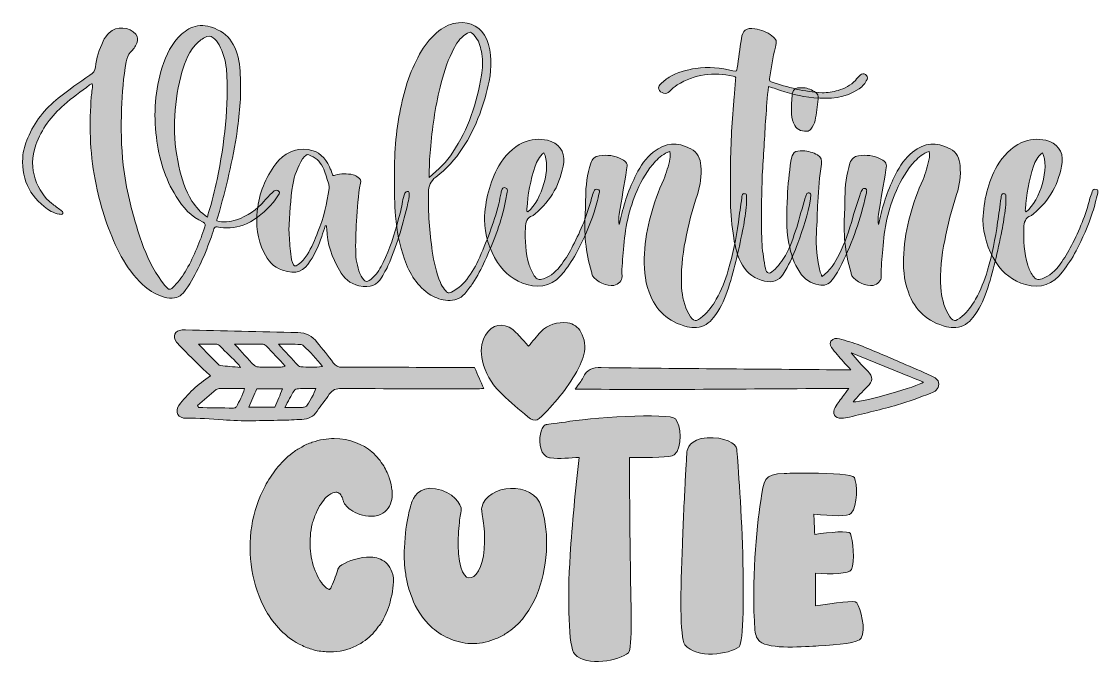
# Model space of a CAD drawing. Header units: inches. Extents: x 146 to 933, y -777 to -306.
import ezdxf

# ---------------------------------------------------------------- set-up
doc = ezdxf.new("R2010")
doc.units = ezdxf.units.IN
doc.header["$MEASUREMENT"] = 0
doc.layers.add('Layer 1', color=7, linetype='Continuous')

# ---------------------------------------------------------------- blocks, each defined once
blk = doc.blocks.new('block 3')
at = {"layer": 'Layer 1', "true_color": 0xffffff}
h = blk.add_hatch(color=7, dxfattribs=at)
h.dxf.hatch_style = 2
edge = h.paths.add_edge_path()
edge.add_spline(control_points=[(423.35, -369.6), (426.18, -354.64), (430.98, -340.52), (438.6, -327.54), (441.98, -321.89), (446.22, -317.09), (451.3, -312.86), (455.53, -309.47), (460.33, -307.5), (465.7, -306.93), (474.17, -306.08), (482.63, -310.32), (486.3, -319.07), (490.26, -329.23), (489.97, -339.4), (488, -349.56), (486.3, -357.74), (484.04, -365.65), (481.22, -373.55), (474.17, -391.33), (464.85, -407.71), (449.04, -419.56), (445.09, -422.67), (443.96, -426.05), (443.68, -430.85), (443.4, -445.25), (444.52, -459.65), (446.5, -473.76), (447.63, -481.38), (449.32, -489.29), (452.43, -496.63), (453.28, -498.32), (454.12, -500.01), (455.53, -501.71), (457.79, -504.53), (458.36, -504.81), (461.74, -502.84), (464.85, -501.14), (467.67, -498.88), (470.21, -496.06), (474.17, -491.26), (477.55, -486.18), (480.09, -480.53), (486.02, -466.99), (491.38, -453.44), (495.05, -439.04), (495.62, -436.5), (496.18, -433.68), (496.75, -431.14), (496.75, -430.57), (496.75, -430.29), (497.03, -429.72), (497.59, -427.75), (498.44, -426.9), (499.85, -427.47), (501.55, -427.75), (501.55, -429.16), (501.26, -430.57), (500.42, -433.96), (499.85, -437.35), (499.29, -440.45), (496.18, -454.56), (490.82, -467.83), (484.89, -480.82), (482.35, -486.46), (479.53, -491.83), (476.14, -496.91), (474.45, -499.73), (472.19, -502.27), (470.21, -504.81), (466.83, -508.48), (462.59, -509.61), (457.79, -509.61), (453.28, -509.33), (449.32, -507.92), (445.37, -505.66), (435.49, -499.45), (429.85, -490.13), (426.18, -479.41), (422.51, -469.24), (420.53, -458.8), (419.69, -448.07), (418.84, -439.32), (418.84, -430.29), (418.84, -421.54), (418.56, -404.04), (419.69, -386.54), (423.35, -369.6)], knot_values=[0, 0, 0, 0, 1, 1, 1, 2, 2, 2, 3, 3, 3, 4, 4, 4, 5, 5, 5, 6, 6, 6, 7, 7, 7, 8, 8, 8, 9, 9, 9, 10, 10, 10, 11, 11, 11, 12, 12, 12, 13, 13, 13, 14, 14, 14, 15, 15, 15, 16, 16, 16, 17, 17, 17, 18, 18, 18, 19, 19, 19, 20, 20, 20, 21, 21, 21, 22, 22, 22, 23, 23, 23, 24, 24, 24, 25, 25, 25, 26, 26, 26, 27, 27, 27, 28, 28, 28, 29, 29, 29, 29], degree=3, periodic=1)
edge = h.paths.add_edge_path()
edge.add_spline(control_points=[(461.46, -401.5), (472.75, -384.56), (479.25, -365.65), (482.35, -345.32), (483.2, -340.24), (483.76, -334.88), (482.63, -329.52), (481.79, -325.56), (481.22, -321.33), (478.4, -317.66), (474.73, -312.86), (474.17, -312.86), (469.37, -316.53), (465.41, -319.63), (463.16, -323.87), (460.9, -328.39), (456.95, -336.57), (454.41, -345.32), (452.15, -354.07), (448.48, -369.03), (446.5, -384.28), (445.09, -399.52), (444.52, -406.01), (444.24, -412.51), (444.24, -419.85), (451.02, -414.2), (456.95, -408.55), (461.46, -401.5)], knot_values=[0, 0, 0, 0, 1, 1, 1, 2, 2, 2, 3, 3, 3, 4, 4, 4, 5, 5, 5, 6, 6, 6, 7, 7, 7, 8, 8, 8, 9, 9, 9, 9], degree=3, periodic=1)
h = blk.add_hatch(color=7, dxfattribs=at)
h.dxf.hatch_style = 2
edge = h.paths.add_edge_path()
edge.add_spline(control_points=[(196.14, -352.38), (189.93, -357.18), (183.43, -361.7), (177.51, -366.78), (168.19, -374.96), (161.13, -384.56), (156.9, -396.13), (150.41, -413.35), (158.31, -430.85), (168.47, -438.76), (170.73, -440.45), (172.99, -442.15), (175.25, -443.84), (175.81, -444.4), (176.94, -444.97), (176.66, -446.1), (176.09, -447.23), (174.97, -446.66), (173.84, -446.66), (171.86, -446.38), (170.17, -445.53), (168.19, -444.69), (153.51, -435.65), (146.46, -422.67), (147.3, -405.45), (147.58, -400.37), (149, -395.57), (150.97, -391.05), (156.05, -379.48), (163.39, -369.6), (173.27, -361.98), (180.89, -356.05), (188.52, -350.4), (196.42, -345.32), (198.96, -343.63), (200.09, -341.93), (200.37, -339.4), (200.94, -332.62), (203.19, -326.41), (206.02, -320.48), (207.15, -318.22), (208.56, -315.97), (210.53, -314.27), (215.9, -309.19), (225.21, -309.75), (230.01, -315.4), (231.7, -317.38), (231.42, -319.63), (230.58, -321.89), (229.45, -324.43), (228.03, -326.69), (226.06, -328.39), (224.37, -330.36), (223.52, -332.9), (222.95, -335.44), (220.7, -346.73), (220.13, -358.31), (219.57, -369.88), (219, -383.43), (219.28, -397.26), (220.7, -410.81), (221.82, -419.28), (223.24, -427.75), (225.21, -436.22), (228.03, -448.07), (231.42, -459.65), (235.66, -470.94), (239.61, -481.1), (244.41, -490.41), (251.18, -498.6), (254.29, -502.27), (254.85, -502.55), (258.24, -498.88), (261.63, -495.5), (264.45, -491.54), (266.99, -487.03), (272.63, -477.15), (276.87, -466.7), (280.26, -455.98), (280.54, -454.56), (281.1, -453.44), (279.13, -452.59), (270.38, -448.36), (264.17, -441.86), (259.37, -433.68), (251.18, -420.41), (246.67, -406.01), (244.97, -390.49), (242.71, -373.27), (244.12, -356.05), (249.21, -339.4), (252.03, -330.36), (255.98, -321.89), (263.32, -315.4), (266.71, -312.3), (270.38, -310.04), (274.89, -309.19), (280.26, -308.34), (285.06, -309.75), (289.57, -312.01), (295.5, -314.84), (299.45, -319.07), (302.27, -325), (305.1, -331.21), (305.94, -337.98), (306.23, -344.76), (307.07, -358.31), (305.94, -372.14), (303.97, -385.97), (300.86, -407.14), (295.78, -428.03), (289.85, -448.64), (289.57, -449.48), (289.29, -450.33), (289.01, -451.46), (293.81, -452.87), (298.61, -452.31), (303.4, -450.89), (311.31, -448.07), (318.36, -443.56), (323.73, -437.06), (325.7, -434.81), (327.96, -432.55), (329.94, -430.57), (330.5, -430.29), (330.78, -430.01), (331.07, -429.72), (332.2, -428.88), (333.33, -429.16), (334.45, -430.01), (335.3, -430.85), (334.74, -431.7), (334.17, -432.55), (332.76, -434.52), (331.63, -436.5), (330.22, -438.19), (324.57, -444.4), (318.65, -450.05), (310.74, -453.72), (304.53, -456.54), (298.04, -457.11), (291.55, -456.26), (290.7, -456.26), (290.14, -455.98), (289.29, -455.98), (288.16, -455.7), (287.31, -455.98), (287.03, -457.39), (286.18, -459.93), (285.34, -462.47), (284.49, -465.01), (279.69, -477.99), (274.33, -490.41), (266.42, -501.71), (263.88, -505.38), (261.06, -507.92), (256.54, -507.92), (254, -508.2), (251.18, -507.35), (248.64, -506.51), (243.56, -504.81), (239.04, -501.71), (234.81, -498.04), (228.6, -492.11), (223.52, -485.05), (219.28, -477.43), (211.1, -462.19), (205.45, -445.81), (201.78, -428.88), (196.98, -408.55), (195.85, -388.23), (196.98, -367.62), (196.98, -363.95), (197.55, -360.56), (197.83, -356.9), (198.11, -355.2), (198.39, -353.23), (198.11, -351.53), (197.27, -351.25), (196.7, -352.1), (196.14, -352.38)], knot_values=[0, 0, 0, 0, 1, 1, 1, 2, 2, 2, 3, 3, 3, 4, 4, 4, 5, 5, 5, 6, 6, 6, 7, 7, 7, 8, 8, 8, 9, 9, 9, 10, 10, 10, 11, 11, 11, 12, 12, 12, 13, 13, 13, 14, 14, 14, 15, 15, 15, 16, 16, 16, 17, 17, 17, 18, 18, 18, 19, 19, 19, 20, 20, 20, 21, 21, 21, 22, 22, 22, 23, 23, 23, 24, 24, 24, 25, 25, 25, 26, 26, 26, 27, 27, 27, 28, 28, 28, 29, 29, 29, 30, 30, 30, 31, 31, 31, 32, 32, 32, 33, 33, 33, 34, 34, 34, 35, 35, 35, 36, 36, 36, 37, 37, 37, 38, 38, 38, 39, 39, 39, 40, 40, 40, 41, 41, 41, 42, 42, 42, 43, 43, 43, 44, 44, 44, 45, 45, 45, 46, 46, 46, 47, 47, 47, 48, 48, 48, 49, 49, 49, 50, 50, 50, 51, 51, 51, 52, 52, 52, 53, 53, 53, 54, 54, 54, 55, 55, 55, 56, 56, 56, 57, 57, 57, 58, 58, 58, 59, 59, 59, 60, 60, 60, 60], degree=3, periodic=1)
edge = h.paths.add_edge_path()
edge.add_spline(control_points=[(283.08, -445.53), (285.62, -437.63), (287.6, -429.44), (289.29, -421.26), (294.65, -394.72), (298.04, -367.9), (296.06, -340.52), (295.5, -334.31), (293.52, -328.67), (290.7, -323.02), (289.85, -321.05), (288.16, -319.35), (286.47, -317.94), (284.49, -316.25), (282.51, -316.25), (280.26, -317.66), (277.72, -319.07), (275.46, -321.05), (273.2, -323.3), (267.55, -330.08), (264.73, -337.98), (262.76, -346.17), (257.39, -367.9), (256.54, -389.92), (261.34, -411.66), (263.32, -420.69), (266.14, -429.16), (270.94, -437.06), (273.76, -441.58), (277.43, -445.53), (282.23, -448.92), (282.51, -447.51), (282.8, -446.66), (283.08, -445.53)], knot_values=[0, 0, 0, 0, 1, 1, 1, 2, 2, 2, 3, 3, 3, 4, 4, 4, 5, 5, 5, 6, 6, 6, 7, 7, 7, 8, 8, 8, 9, 9, 9, 10, 10, 10, 11, 11, 11, 11], degree=3, periodic=1)
h = blk.add_hatch(color=7, dxfattribs=at)
h.dxf.hatch_style = 2
edge = h.paths.add_edge_path()
edge.add_spline(control_points=[(690.09, -376.37), (689.24, -390.21), (688.39, -404.32), (687.55, -418.15), (686.98, -434.24), (686.7, -450.33), (687.27, -466.42), (687.55, -472.63), (688.39, -478.56), (689.53, -484.49), (689.53, -485.05), (689.81, -485.62), (689.81, -486.18), (690.94, -490.13), (692.35, -490.7), (695.73, -487.87), (699.12, -484.77), (701.94, -480.82), (704.49, -476.86), (708.16, -470.37), (710.41, -463.32), (712.67, -456.26), (714.65, -449.2), (716.91, -441.86), (718.88, -434.81), (719.16, -433.96), (719.45, -433.11), (719.73, -432.26), (720.29, -431.42), (720.86, -430.85), (721.71, -431.14), (722.83, -431.42), (723.12, -431.98), (723.12, -432.83), (722.83, -433.68), (722.83, -434.81), (722.83, -435.65), (720.86, -446.66), (717.19, -457.39), (713.52, -467.83), (711.26, -474.04), (708.72, -479.97), (705.61, -485.62), (704.77, -487.31), (703.64, -489), (702.79, -490.41), (699.4, -495.5), (694.89, -496.91), (689.24, -495.5), (682.19, -494.08), (676.82, -490.13), (673.15, -483.92), (669.48, -477.71), (667.79, -470.94), (666.66, -463.88), (665.25, -455.13), (664.4, -446.66), (664.4, -437.91), (664.4, -429.16), (664.4, -420.41), (664.4, -411.66), (664.4, -394.72), (665.53, -377.78), (666.94, -360.85), (667.51, -356.61), (667.79, -352.38), (668.07, -348.15), (668.35, -346.45), (667.79, -346.17), (666.38, -345.89), (651.98, -342.78), (638.15, -344.48), (625.45, -352.38), (623.19, -353.51), (621.5, -355.48), (619.8, -357.18), (617.54, -359.72), (613.03, -358.31), (611.9, -355.48), (611.61, -354.07), (612.18, -353.23), (612.75, -352.38), (614.72, -350.12), (616.98, -348.15), (619.52, -346.73), (625.45, -343.06), (632.22, -341.37), (639, -340.24), (648.31, -338.83), (657.35, -339.96), (666.09, -341.93), (668.92, -342.5), (668.92, -342.5), (669.2, -339.96), (670.33, -332.9), (671.18, -325.85), (672.31, -318.79), (673.15, -312.3), (675.69, -310.32), (682.19, -311.45), (686.7, -312.01), (690.94, -313.71), (694.61, -316.53), (697.99, -319.07), (698.28, -320.48), (697.15, -324.72), (695.17, -332.34), (694.32, -340.24), (692.91, -347.86), (692.63, -348.99), (692.91, -349.84), (694.04, -350.12), (706.18, -354.07), (718.32, -357.46), (731.3, -358.03), (735.25, -358.03), (738.92, -357.46), (742.88, -356.33), (747.68, -354.92), (752.19, -352.66), (755.58, -348.99), (756.71, -347.58), (758.12, -346.45), (759.25, -345.04), (760.38, -343.91), (761.51, -343.91), (762.92, -344.76), (764.05, -345.6), (764.89, -346.73), (764.05, -348.43), (762.64, -350.97), (761.22, -353.23), (758.4, -355.2), (747.96, -361.98), (736.95, -362.82), (725.09, -361.7), (715.49, -360.56), (706.18, -358.59), (697.43, -355.2), (695.73, -354.64), (694.32, -354.07), (692.06, -353.51), (691.22, -361.41), (690.65, -369.03), (690.09, -376.37)], knot_values=[0, 0, 0, 0, 1, 1, 1, 2, 2, 2, 3, 3, 3, 4, 4, 4, 5, 5, 5, 6, 6, 6, 7, 7, 7, 8, 8, 8, 9, 9, 9, 10, 10, 10, 11, 11, 11, 12, 12, 12, 13, 13, 13, 14, 14, 14, 15, 15, 15, 16, 16, 16, 17, 17, 17, 18, 18, 18, 19, 19, 19, 20, 20, 20, 21, 21, 21, 22, 22, 22, 23, 23, 23, 24, 24, 24, 25, 25, 25, 26, 26, 26, 27, 27, 27, 28, 28, 28, 29, 29, 29, 30, 30, 30, 31, 31, 31, 32, 32, 32, 33, 33, 33, 34, 34, 34, 35, 35, 35, 36, 36, 36, 37, 37, 37, 38, 38, 38, 39, 39, 39, 40, 40, 40, 41, 41, 41, 42, 42, 42, 43, 43, 43, 44, 44, 44, 45, 45, 45, 46, 46, 46, 47, 47, 47, 48, 48, 48, 48], degree=3, periodic=1)
h = blk.add_hatch(color=7, dxfattribs=at)
h.dxf.hatch_style = 2
edge = h.paths.add_edge_path()
edge.add_spline(control_points=[(763.76, -429.72), (763.76, -430.85), (763.48, -431.98), (763.2, -432.83), (759.24, -450.05), (753.6, -466.99), (745.7, -482.79), (743.72, -487.03), (741.46, -490.98), (738.64, -494.65), (736.1, -498.04), (732.71, -499.17), (728.76, -498.32), (722.83, -497.19), (718.31, -494.08), (714.93, -489), (710.69, -482.79), (708.43, -475.74), (707.02, -468.11), (704.76, -456.82), (705.33, -445.25), (705.89, -433.96), (706.18, -425.21), (707.3, -416.46), (708.43, -407.99), (709.28, -401.78), (711.26, -400.08), (717.19, -400.37), (721.14, -400.65), (724.81, -401.5), (727.91, -403.47), (730.45, -405.17), (731.3, -407.14), (730.73, -410.25), (729.32, -419.28), (728.48, -428.31), (728.19, -437.63), (727.63, -445.25), (727.63, -452.87), (727.06, -460.49), (726.78, -470.09), (727.35, -479.69), (729.89, -489), (730.17, -489.57), (730.45, -490.41), (730.73, -490.98), (730.73, -491.26), (731.02, -491.54), (731.3, -492.11), (736.94, -487.87), (740.9, -482.23), (743.72, -476.02), (747.95, -467.55), (751.06, -458.52), (753.6, -449.2), (755.29, -443.27), (757.27, -437.35), (759.24, -431.42), (759.53, -430.57), (760.09, -429.44), (760.66, -428.6), (760.94, -427.75), (762.07, -427.75), (762.91, -428.03), (763.48, -428.31), (764.04, -428.88), (763.76, -429.72)], knot_values=[0, 0, 0, 0, 1, 1, 1, 2, 2, 2, 3, 3, 3, 4, 4, 4, 5, 5, 5, 6, 6, 6, 7, 7, 7, 8, 8, 8, 9, 9, 9, 10, 10, 10, 11, 11, 11, 12, 12, 12, 13, 13, 13, 14, 14, 14, 15, 15, 15, 16, 16, 16, 17, 17, 17, 18, 18, 18, 19, 19, 19, 20, 20, 20, 21, 21, 21, 22, 22, 22, 22], degree=3, periodic=1)
edge = h.paths.add_edge_path()
edge.add_spline(control_points=[(711.26, -382.02), (710.13, -379.48), (709, -376.66), (709, -373.55), (708.72, -369.32), (709, -364.8), (709.28, -360.56), (709.56, -355.77), (711.26, -354.07), (716.9, -354.36), (719.44, -354.36), (722.83, -355.48), (725.65, -357.18), (727.91, -358.59), (728.76, -360.28), (728.48, -362.82), (727.63, -367.9), (727.06, -372.99), (726.22, -378.35), (725.94, -380.61), (724.24, -382.58), (723.11, -384.56), (722.55, -385.12), (721.98, -385.69), (721.14, -385.97), (718.03, -386.82), (712.67, -385.12), (711.26, -382.02)], knot_values=[0, 0, 0, 0, 1, 1, 1, 2, 2, 2, 3, 3, 3, 4, 4, 4, 5, 5, 5, 6, 6, 6, 7, 7, 7, 8, 8, 8, 9, 9, 9, 9], degree=3, periodic=1)
h = blk.add_hatch(color=7, dxfattribs=at)
h.dxf.hatch_style = 2
edge = h.paths.add_edge_path()
edge.add_spline(control_points=[(495.05, -411.38), (499.28, -404.04), (505.21, -398.11), (512.83, -394.44), (518.48, -391.9), (524.69, -391.33), (530.62, -392.75), (538.52, -394.44), (543.6, -400.93), (542.47, -408.84), (540.21, -424.08), (533.44, -436.78), (521.58, -446.38), (521.02, -446.94), (520.45, -447.51), (519.61, -447.79), (515.65, -449.2), (514.53, -452.59), (514.53, -456.54), (514.24, -465.86), (514.53, -474.89), (517.35, -483.92), (518.2, -486.46), (519.61, -489.29), (521.02, -491.54), (522.99, -494.37), (524.41, -494.93), (527.79, -493.8), (533.44, -491.83), (537.67, -487.87), (541.06, -483.08), (544.16, -478.84), (546.99, -474.33), (549.25, -469.53), (555.17, -458.52), (559.69, -446.94), (562.8, -435.09), (563.36, -433.39), (563.92, -431.7), (564.49, -430.01), (565.05, -428.6), (565.9, -428.31), (567.31, -428.6), (569.01, -428.88), (568.72, -430.29), (568.44, -431.42), (567.31, -435.93), (566.18, -440.73), (564.77, -445.25), (561.38, -455.13), (557.43, -464.45), (552.63, -473.48), (549.81, -478.84), (546.42, -483.92), (542.75, -488.72), (535.7, -498.04), (526.95, -501.14), (515.65, -498.04), (506.34, -495.5), (499.57, -489.85), (494.2, -481.95), (487.99, -472.35), (484.89, -461.9), (484.6, -450.61), (485.17, -436.5), (488.27, -423.51), (495.05, -411.38)], knot_values=[0, 0, 0, 0, 1, 1, 1, 2, 2, 2, 3, 3, 3, 4, 4, 4, 5, 5, 5, 6, 6, 6, 7, 7, 7, 8, 8, 8, 9, 9, 9, 10, 10, 10, 11, 11, 11, 12, 12, 12, 13, 13, 13, 14, 14, 14, 15, 15, 15, 16, 16, 16, 17, 17, 17, 18, 18, 18, 19, 19, 19, 20, 20, 20, 21, 21, 21, 22, 22, 22, 22], degree=3, periodic=1)
edge = h.paths.add_edge_path()
edge.add_spline(control_points=[(521.58, -411.66), (518.2, -421.82), (516.22, -432.26), (515.65, -442.99), (515.65, -443.56), (515.09, -444.4), (516.22, -444.97), (526.66, -436.5), (533.44, -412.51), (528.07, -401.78), (524.69, -404.6), (522.71, -407.99), (521.58, -411.66)], knot_values=[0, 0, 0, 0, 1, 1, 1, 2, 2, 2, 3, 3, 3, 4, 4, 4, 4], degree=3, periodic=1)
h = blk.add_hatch(color=7, dxfattribs=at)
h.dxf.hatch_style = 2
edge = h.paths.add_edge_path()
edge.add_spline(control_points=[(859.16, -411.38), (863.39, -404.04), (869.32, -398.11), (876.94, -394.44), (882.59, -391.9), (888.8, -391.33), (894.73, -392.75), (902.63, -394.44), (907.71, -400.93), (906.58, -408.84), (904.32, -424.08), (897.55, -436.78), (885.69, -446.38), (885.13, -446.94), (884.56, -447.51), (883.72, -447.79), (879.77, -449.2), (878.64, -452.59), (878.64, -456.54), (878.35, -465.86), (878.64, -474.89), (881.46, -483.92), (882.3, -486.46), (883.72, -489.29), (885.13, -491.54), (887.11, -494.37), (888.52, -494.93), (891.9, -493.8), (897.55, -491.83), (901.78, -487.87), (905.17, -483.08), (908.28, -478.84), (911.1, -474.33), (913.36, -469.53), (919.29, -458.52), (923.8, -446.94), (926.91, -435.09), (927.47, -433.39), (928.04, -431.7), (928.6, -430.01), (929.16, -428.6), (930.01, -428.31), (931.42, -428.6), (933.12, -428.88), (932.83, -430.29), (932.55, -431.42), (931.42, -435.93), (930.29, -440.73), (928.88, -445.25), (925.49, -455.13), (921.54, -464.45), (916.74, -473.48), (913.92, -478.84), (910.53, -483.92), (906.86, -488.72), (899.81, -498.04), (891.06, -501.14), (879.77, -498.04), (870.45, -495.5), (863.67, -489.85), (858.31, -481.95), (852.1, -472.35), (849, -461.9), (848.71, -450.61), (849.28, -436.5), (852.38, -423.51), (859.16, -411.38)], knot_values=[0, 0, 0, 0, 1, 1, 1, 2, 2, 2, 3, 3, 3, 4, 4, 4, 5, 5, 5, 6, 6, 6, 7, 7, 7, 8, 8, 8, 9, 9, 9, 10, 10, 10, 11, 11, 11, 12, 12, 12, 13, 13, 13, 14, 14, 14, 15, 15, 15, 16, 16, 16, 17, 17, 17, 18, 18, 18, 19, 19, 19, 20, 20, 20, 21, 21, 21, 22, 22, 22, 22], degree=3, periodic=1)
edge = h.paths.add_edge_path()
edge.add_spline(control_points=[(885.69, -411.66), (882.3, -421.82), (880.33, -432.26), (879.77, -442.99), (879.77, -443.56), (879.2, -444.4), (880.33, -444.97), (890.77, -436.5), (897.55, -412.51), (892.19, -401.78), (888.8, -404.6), (886.82, -407.99), (885.69, -411.66)], knot_values=[0, 0, 0, 0, 1, 1, 1, 2, 2, 2, 3, 3, 3, 4, 4, 4, 4], degree=3, periodic=1)
h = blk.add_hatch(color=7, dxfattribs=at)
h.dxf.hatch_style = 2
edge = h.paths.add_edge_path()
edge.add_spline(control_points=[(365.78, -463.03), (363.52, -469.24), (360.98, -475.17), (357.31, -480.82), (353.07, -488.16), (347.43, -490.98), (336.98, -487.59), (330.49, -485.33), (326.26, -480.53), (323.43, -474.33), (318.64, -464.73), (317.51, -454.56), (318.64, -444.12), (320.05, -431.42), (324.56, -420.13), (332.19, -409.96), (338.11, -402.06), (346.02, -398.39), (355.9, -399.52), (363.52, -400.65), (368.32, -405.45), (371.42, -412.22), (372.27, -413.92), (372.83, -415.33), (373.4, -417.02), (373.68, -418.43), (374.25, -418.71), (375.66, -418.15), (379.89, -416.74), (384.13, -417.02), (388.64, -417.87), (390.05, -418.43), (391.18, -419), (392.31, -419.85), (394.01, -420.69), (394.57, -422.1), (394.01, -424.08), (392.31, -433.11), (391.75, -442.43), (391.18, -451.74), (390.62, -459.65), (390.34, -467.83), (390.62, -475.74), (390.9, -481.38), (392.03, -486.74), (394.57, -491.83), (397.11, -496.63), (399.09, -496.91), (403.04, -492.96), (406.43, -489.85), (408.68, -485.9), (410.66, -481.95), (415.46, -472.07), (418.85, -461.62), (421.67, -450.89), (422.8, -446.38), (424.21, -441.86), (424.77, -437.35), (425.06, -435.37), (425.62, -433.39), (426.47, -431.42), (427.03, -430.57), (427.6, -429.72), (429.01, -430.01), (429.86, -430.57), (429.57, -431.42), (429.57, -432.26), (429.86, -434.24), (429.29, -436.5), (428.73, -438.48), (425.34, -453.15), (421.1, -467.55), (415.46, -481.38), (413.76, -485.33), (411.79, -489), (409.53, -492.67), (405.86, -498.6), (401.63, -500.58), (392.88, -498.88), (386.38, -497.47), (381.87, -493.24), (378.76, -487.59), (373.12, -478.28), (369.73, -468.11), (369.45, -457.39), (369.45, -456.54), (369.16, -455.98), (369.16, -455.13), (368.88, -455.13), (368.6, -455.13), (368.32, -455.13), (367.47, -457.67), (366.62, -460.49), (365.78, -463.03)], knot_values=[0, 0, 0, 0, 1, 1, 1, 2, 2, 2, 3, 3, 3, 4, 4, 4, 5, 5, 5, 6, 6, 6, 7, 7, 7, 8, 8, 8, 9, 9, 9, 10, 10, 10, 11, 11, 11, 12, 12, 12, 13, 13, 13, 14, 14, 14, 15, 15, 15, 16, 16, 16, 17, 17, 17, 18, 18, 18, 19, 19, 19, 20, 20, 20, 21, 21, 21, 22, 22, 22, 23, 23, 23, 24, 24, 24, 25, 25, 25, 26, 26, 26, 27, 27, 27, 28, 28, 28, 29, 29, 29, 30, 30, 30, 31, 31, 31, 31], degree=3, periodic=1)
edge = h.paths.add_edge_path()
edge.add_spline(control_points=[(342.91, -473.76), (343.19, -476.3), (343.19, -479.41), (344.32, -481.95), (345.17, -484.77), (346.3, -485.05), (348.56, -483.36), (351.38, -481.66), (353.36, -478.84), (355.05, -476.3), (358.44, -470.94), (360.7, -465.29), (362.95, -459.65), (366.91, -449.48), (369.73, -438.76), (371.14, -428.03), (371.14, -426.9), (371.14, -425.77), (370.86, -424.64), (369.73, -421.26), (368.6, -417.59), (367.19, -413.92), (365.49, -409.4), (362.39, -406.01), (357.87, -404.04), (355.33, -402.63), (354.77, -402.91), (352.79, -404.88), (352.23, -405.45), (351.95, -406.01), (351.66, -406.3), (348.28, -412.22), (345.73, -418.43), (344.61, -425.21), (342.63, -435.93), (342.63, -447.23), (341.78, -458.23), (342.07, -463.32), (342.35, -468.4), (342.91, -473.76)], knot_values=[0, 0, 0, 0, 1, 1, 1, 2, 2, 2, 3, 3, 3, 4, 4, 4, 5, 5, 5, 6, 6, 6, 7, 7, 7, 8, 8, 8, 9, 9, 9, 10, 10, 10, 11, 11, 11, 12, 12, 12, 13, 13, 13, 13], degree=3, periodic=1)
h = blk.add_hatch(color=7, dxfattribs=at)
h.dxf.hatch_style = 2
edge = h.paths.add_edge_path()
edge.add_spline(control_points=[(609.65, -407.99), (603.72, -414.2), (599.49, -421.54), (596.1, -429.44), (590.17, -442.99), (587.07, -457.39), (586.22, -472.35), (585.65, -478.84), (584.81, -485.33), (585.09, -492.11), (585.09, -495.21), (582.55, -498.04), (579.16, -498.6), (574.08, -499.45), (566.18, -496.06), (563.64, -491.54), (563.07, -490.7), (563.07, -489.57), (562.79, -488.72), (558.56, -474.61), (557.14, -459.93), (558.27, -444.97), (558.56, -441.58), (558.27, -437.91), (558.56, -434.52), (558.56, -426.05), (559.68, -417.59), (562.22, -409.4), (563.35, -406.3), (565.33, -404.6), (568.44, -404.04), (574.08, -403.19), (579.73, -403.75), (584.81, -406.58), (588.76, -408.55), (589.32, -409.96), (588.48, -414.2), (586.78, -424.93), (584.81, -435.65), (583.11, -446.66), (582.55, -449.2), (582.55, -451.74), (583.11, -454.28), (583.4, -453.15), (583.68, -451.74), (583.96, -450.33), (586.5, -439.04), (590.17, -428.03), (595.53, -417.59), (598.64, -411.38), (602.59, -405.73), (607.95, -401.5), (617.27, -394.16), (624.89, -393.59), (635.34, -398.96), (640.13, -401.5), (642.39, -406.01), (642.67, -411.38), (643.24, -418.71), (642.39, -425.49), (640.13, -432.26), (636.75, -443.27), (633.36, -454.56), (631.38, -465.86), (629.12, -477.15), (628, -488.72), (628.56, -500.29), (629.12, -507.07), (630.54, -513.56), (633.92, -519.49), (637.59, -525.7), (639.01, -525.42), (644.09, -521.18), (648.32, -517.8), (651.14, -513.56), (653.97, -508.76), (657.64, -502.27), (660.46, -494.93), (662.72, -487.59), (666.1, -476.02), (668.36, -464.45), (670.06, -452.59), (670.9, -446.66), (671.75, -440.73), (672.6, -434.81), (672.6, -434.24), (672.6, -433.39), (672.88, -432.83), (673.16, -431.98), (673.73, -431.42), (674.57, -431.7), (675.7, -431.7), (676.27, -432.26), (675.98, -433.39), (675.98, -436.22), (676.27, -439.04), (675.7, -441.86), (675.14, -447.51), (674.29, -453.15), (673.16, -458.8), (670.06, -473.76), (666.95, -488.72), (661.87, -503.12), (659.61, -509.89), (656.51, -516.38), (651.99, -522.03), (648.89, -526.26), (644.93, -528.81), (639.57, -529.37), (637.31, -529.65), (635.05, -529.37), (632.79, -528.81), (618.68, -525.42), (609.65, -516.67), (604.85, -503.68), (601.46, -494.37), (600.9, -485.05), (601.46, -475.45), (602.59, -456.26), (607.95, -438.48), (615.58, -421.26), (617.55, -416.46), (618.96, -411.38), (620.09, -406.3), (620.37, -404.88), (620.37, -403.19), (620.09, -400.93), (615.58, -402.34), (612.47, -405.17), (609.65, -407.99)], knot_values=[0, 0, 0, 0, 1, 1, 1, 2, 2, 2, 3, 3, 3, 4, 4, 4, 5, 5, 5, 6, 6, 6, 7, 7, 7, 8, 8, 8, 9, 9, 9, 10, 10, 10, 11, 11, 11, 12, 12, 12, 13, 13, 13, 14, 14, 14, 15, 15, 15, 16, 16, 16, 17, 17, 17, 18, 18, 18, 19, 19, 19, 20, 20, 20, 21, 21, 21, 22, 22, 22, 23, 23, 23, 24, 24, 24, 25, 25, 25, 26, 26, 26, 27, 27, 27, 28, 28, 28, 29, 29, 29, 30, 30, 30, 31, 31, 31, 32, 32, 32, 33, 33, 33, 34, 34, 34, 35, 35, 35, 36, 36, 36, 37, 37, 37, 38, 38, 38, 39, 39, 39, 40, 40, 40, 41, 41, 41, 42, 42, 42, 43, 43, 43, 43], degree=3, periodic=1)
h = blk.add_hatch(color=7, dxfattribs=at)
h.dxf.hatch_style = 2
edge = h.paths.add_edge_path()
edge.add_spline(control_points=[(799.04, -407.99), (793.11, -414.2), (788.88, -421.54), (785.49, -429.44), (779.56, -442.99), (776.46, -457.39), (775.61, -472.35), (775.05, -478.84), (774.2, -485.33), (774.48, -492.11), (774.48, -495.21), (771.94, -498.04), (768.56, -498.6), (763.48, -499.45), (755.57, -496.06), (753.03, -491.54), (752.47, -490.7), (752.47, -489.57), (752.18, -488.72), (747.95, -474.61), (746.54, -459.93), (747.67, -444.97), (747.95, -441.58), (747.67, -437.91), (747.95, -434.52), (747.95, -426.05), (749.08, -417.59), (751.62, -409.4), (752.75, -406.3), (754.72, -404.6), (757.83, -404.04), (763.48, -403.19), (769.12, -403.75), (774.2, -406.58), (778.15, -408.55), (778.72, -409.96), (777.87, -414.2), (776.18, -424.93), (774.2, -435.65), (772.51, -446.66), (771.94, -449.2), (771.94, -451.74), (772.51, -454.28), (772.79, -453.15), (773.07, -451.74), (773.35, -450.33), (775.89, -439.04), (779.56, -428.03), (784.93, -417.59), (788.03, -411.38), (791.99, -405.73), (797.35, -401.5), (806.66, -394.16), (814.29, -393.59), (824.73, -398.96), (829.53, -401.5), (831.79, -406.01), (832.07, -411.38), (832.63, -418.71), (831.79, -425.49), (829.53, -432.26), (826.14, -443.27), (822.75, -454.56), (820.78, -465.86), (818.52, -477.15), (817.39, -488.72), (817.96, -500.29), (818.52, -507.07), (819.93, -513.56), (823.32, -519.49), (826.99, -525.7), (828.4, -525.42), (833.48, -521.18), (837.71, -517.8), (840.54, -513.56), (843.36, -508.76), (847.03, -502.27), (849.85, -494.93), (852.11, -487.59), (855.5, -476.02), (857.76, -464.45), (859.45, -452.59), (860.3, -446.66), (861.14, -440.73), (861.99, -434.81), (861.99, -434.24), (861.99, -433.39), (862.27, -432.83), (862.56, -431.98), (863.12, -431.42), (863.97, -431.7), (865.1, -431.7), (865.66, -432.26), (865.38, -433.39), (865.38, -436.22), (865.66, -439.04), (865.1, -441.86), (864.53, -447.51), (863.68, -453.15), (862.56, -458.8), (859.45, -473.76), (856.34, -488.72), (851.26, -503.12), (849.01, -509.89), (845.9, -516.38), (841.38, -522.03), (838.28, -526.26), (834.33, -528.81), (828.96, -529.37), (826.71, -529.65), (824.45, -529.37), (822.19, -528.81), (808.08, -525.42), (799.04, -516.67), (794.24, -503.68), (790.86, -494.37), (790.29, -485.05), (790.86, -475.45), (791.99, -456.26), (797.35, -438.48), (804.97, -421.26), (806.95, -416.46), (808.36, -411.38), (809.49, -406.3), (809.77, -404.88), (809.77, -403.19), (809.49, -400.93), (804.97, -402.34), (801.86, -405.17), (799.04, -407.99)], knot_values=[0, 0, 0, 0, 1, 1, 1, 2, 2, 2, 3, 3, 3, 4, 4, 4, 5, 5, 5, 6, 6, 6, 7, 7, 7, 8, 8, 8, 9, 9, 9, 10, 10, 10, 11, 11, 11, 12, 12, 12, 13, 13, 13, 14, 14, 14, 15, 15, 15, 16, 16, 16, 17, 17, 17, 18, 18, 18, 19, 19, 19, 20, 20, 20, 21, 21, 21, 22, 22, 22, 23, 23, 23, 24, 24, 24, 25, 25, 25, 26, 26, 26, 27, 27, 27, 28, 28, 28, 29, 29, 29, 30, 30, 30, 31, 31, 31, 32, 32, 32, 33, 33, 33, 34, 34, 34, 35, 35, 35, 36, 36, 36, 37, 37, 37, 38, 38, 38, 39, 39, 39, 40, 40, 40, 41, 41, 41, 42, 42, 42, 43, 43, 43, 43], degree=3, periodic=1)
at = {"layer": 'Layer 1', "lineweight": 0}
for points, knots in [([(423.35, -369.6), (426.18, -354.64), (430.98, -340.52), (438.6, -327.54), (441.98, -321.89), (446.22, -317.09), (451.3, -312.86), (455.53, -309.47), (460.33, -307.5), (465.7, -306.93), (474.17, -306.08), (482.63, -310.32), (486.3, -319.07), (490.26, -329.23), (489.97, -339.4), (488, -349.56), (486.3, -357.74), (484.04, -365.65), (481.22, -373.55), (474.17, -391.33), (464.85, -407.71), (449.04, -419.56), (445.09, -422.67), (443.96, -426.05), (443.68, -430.85), (443.4, -445.25), (444.52, -459.65), (446.5, -473.76), (447.63, -481.38), (449.32, -489.29), (452.43, -496.63), (453.28, -498.32), (454.12, -500.01), (455.53, -501.71), (457.79, -504.53), (458.36, -504.81), (461.74, -502.84), (464.85, -501.14), (467.67, -498.88), (470.21, -496.06), (474.17, -491.26), (477.55, -486.18), (480.09, -480.53), (486.02, -466.99), (491.38, -453.44), (495.05, -439.04), (495.62, -436.5), (496.18, -433.68), (496.75, -431.14), (496.75, -430.57), (496.75, -430.29), (497.03, -429.72), (497.59, -427.75), (498.44, -426.9), (499.85, -427.47), (501.55, -427.75), (501.55, -429.16), (501.26, -430.57), (500.42, -433.96), (499.85, -437.35), (499.29, -440.45), (496.18, -454.56), (490.82, -467.83), (484.89, -480.82), (482.35, -486.46), (479.53, -491.83), (476.14, -496.91), (474.45, -499.73), (472.19, -502.27), (470.21, -504.81), (466.83, -508.48), (462.59, -509.61), (457.79, -509.61), (453.28, -509.33), (449.32, -507.92), (445.37, -505.66), (435.49, -499.45), (429.85, -490.13), (426.18, -479.41), (422.51, -469.24), (420.53, -458.8), (419.69, -448.07), (418.84, -439.32), (418.84, -430.29), (418.84, -421.54), (418.56, -404.04), (419.69, -386.54), (423.35, -369.6)], [0, 0, 0, 0, 1, 1, 1, 2, 2, 2, 3, 3, 3, 4, 4, 4, 5, 5, 5, 6, 6, 6, 7, 7, 7, 8, 8, 8, 9, 9, 9, 10, 10, 10, 11, 11, 11, 12, 12, 12, 13, 13, 13, 14, 14, 14, 15, 15, 15, 16, 16, 16, 17, 17, 17, 18, 18, 18, 19, 19, 19, 20, 20, 20, 21, 21, 21, 22, 22, 22, 23, 23, 23, 24, 24, 24, 25, 25, 25, 26, 26, 26, 27, 27, 27, 28, 28, 28, 29, 29, 29, 29]), ([(196.14, -352.38), (189.93, -357.18), (183.43, -361.7), (177.51, -366.78), (168.19, -374.96), (161.13, -384.56), (156.9, -396.13), (150.41, -413.35), (158.31, -430.85), (168.47, -438.76), (170.73, -440.45), (172.99, -442.15), (175.25, -443.84), (175.81, -444.4), (176.94, -444.97), (176.66, -446.1), (176.09, -447.23), (174.97, -446.66), (173.84, -446.66), (171.86, -446.38), (170.17, -445.53), (168.19, -444.69), (153.51, -435.65), (146.46, -422.67), (147.3, -405.45), (147.58, -400.37), (149, -395.57), (150.97, -391.05), (156.05, -379.48), (163.39, -369.6), (173.27, -361.98), (180.89, -356.05), (188.52, -350.4), (196.42, -345.32), (198.96, -343.63), (200.09, -341.93), (200.37, -339.4), (200.94, -332.62), (203.19, -326.41), (206.02, -320.48), (207.15, -318.22), (208.56, -315.97), (210.53, -314.27), (215.9, -309.19), (225.21, -309.75), (230.01, -315.4), (231.7, -317.38), (231.42, -319.63), (230.58, -321.89), (229.45, -324.43), (228.03, -326.69), (226.06, -328.39), (224.37, -330.36), (223.52, -332.9), (222.95, -335.44), (220.7, -346.73), (220.13, -358.31), (219.57, -369.88), (219, -383.43), (219.28, -397.26), (220.7, -410.81), (221.82, -419.28), (223.24, -427.75), (225.21, -436.22), (228.03, -448.07), (231.42, -459.65), (235.66, -470.94), (239.61, -481.1), (244.41, -490.41), (251.18, -498.6), (254.29, -502.27), (254.85, -502.55), (258.24, -498.88), (261.63, -495.5), (264.45, -491.54), (266.99, -487.03), (272.63, -477.15), (276.87, -466.7), (280.26, -455.98), (280.54, -454.56), (281.1, -453.44), (279.13, -452.59), (270.38, -448.36), (264.17, -441.86), (259.37, -433.68), (251.18, -420.41), (246.67, -406.01), (244.97, -390.49), (242.71, -373.27), (244.12, -356.05), (249.21, -339.4), (252.03, -330.36), (255.98, -321.89), (263.32, -315.4), (266.71, -312.3), (270.38, -310.04), (274.89, -309.19), (280.26, -308.34), (285.06, -309.75), (289.57, -312.01), (295.5, -314.84), (299.45, -319.07), (302.27, -325), (305.1, -331.21), (305.94, -337.98), (306.23, -344.76), (307.07, -358.31), (305.94, -372.14), (303.97, -385.97), (300.86, -407.14), (295.78, -428.03), (289.85, -448.64), (289.57, -449.48), (289.29, -450.33), (289.01, -451.46), (293.81, -452.87), (298.61, -452.31), (303.4, -450.89), (311.31, -448.07), (318.36, -443.56), (323.73, -437.06), (325.7, -434.81), (327.96, -432.55), (329.94, -430.57), (330.5, -430.29), (330.78, -430.01), (331.07, -429.72), (332.2, -428.88), (333.33, -429.16), (334.45, -430.01), (335.3, -430.85), (334.74, -431.7), (334.17, -432.55), (332.76, -434.52), (331.63, -436.5), (330.22, -438.19), (324.57, -444.4), (318.65, -450.05), (310.74, -453.72), (304.53, -456.54), (298.04, -457.11), (291.55, -456.26), (290.7, -456.26), (290.14, -455.98), (289.29, -455.98), (288.16, -455.7), (287.31, -455.98), (287.03, -457.39), (286.18, -459.93), (285.34, -462.47), (284.49, -465.01), (279.69, -477.99), (274.33, -490.41), (266.42, -501.71), (263.88, -505.38), (261.06, -507.92), (256.54, -507.92), (254, -508.2), (251.18, -507.35), (248.64, -506.51), (243.56, -504.81), (239.04, -501.71), (234.81, -498.04), (228.6, -492.11), (223.52, -485.05), (219.28, -477.43), (211.1, -462.19), (205.45, -445.81), (201.78, -428.88), (196.98, -408.55), (195.85, -388.23), (196.98, -367.62), (196.98, -363.95), (197.55, -360.56), (197.83, -356.9), (198.11, -355.2), (198.39, -353.23), (198.11, -351.53), (197.27, -351.25), (196.7, -352.1), (196.14, -352.38)], [0, 0, 0, 0, 1, 1, 1, 2, 2, 2, 3, 3, 3, 4, 4, 4, 5, 5, 5, 6, 6, 6, 7, 7, 7, 8, 8, 8, 9, 9, 9, 10, 10, 10, 11, 11, 11, 12, 12, 12, 13, 13, 13, 14, 14, 14, 15, 15, 15, 16, 16, 16, 17, 17, 17, 18, 18, 18, 19, 19, 19, 20, 20, 20, 21, 21, 21, 22, 22, 22, 23, 23, 23, 24, 24, 24, 25, 25, 25, 26, 26, 26, 27, 27, 27, 28, 28, 28, 29, 29, 29, 30, 30, 30, 31, 31, 31, 32, 32, 32, 33, 33, 33, 34, 34, 34, 35, 35, 35, 36, 36, 36, 37, 37, 37, 38, 38, 38, 39, 39, 39, 40, 40, 40, 41, 41, 41, 42, 42, 42, 43, 43, 43, 44, 44, 44, 45, 45, 45, 46, 46, 46, 47, 47, 47, 48, 48, 48, 49, 49, 49, 50, 50, 50, 51, 51, 51, 52, 52, 52, 53, 53, 53, 54, 54, 54, 55, 55, 55, 56, 56, 56, 57, 57, 57, 58, 58, 58, 59, 59, 59, 60, 60, 60, 60]), ([(461.46, -401.5), (472.75, -384.56), (479.25, -365.65), (482.35, -345.32), (483.2, -340.24), (483.76, -334.88), (482.63, -329.52), (481.79, -325.56), (481.22, -321.33), (478.4, -317.66), (474.73, -312.86), (474.17, -312.86), (469.37, -316.53), (465.41, -319.63), (463.16, -323.87), (460.9, -328.39), (456.95, -336.57), (454.41, -345.32), (452.15, -354.07), (448.48, -369.03), (446.5, -384.28), (445.09, -399.52), (444.52, -406.01), (444.24, -412.51), (444.24, -419.85), (451.02, -414.2), (456.95, -408.55), (461.46, -401.5)], [0, 0, 0, 0, 1, 1, 1, 2, 2, 2, 3, 3, 3, 4, 4, 4, 5, 5, 5, 6, 6, 6, 7, 7, 7, 8, 8, 8, 9, 9, 9, 9]), ([(690.09, -376.37), (689.24, -390.21), (688.39, -404.32), (687.55, -418.15), (686.98, -434.24), (686.7, -450.33), (687.27, -466.42), (687.55, -472.63), (688.39, -478.56), (689.53, -484.49), (689.53, -485.05), (689.81, -485.62), (689.81, -486.18), (690.94, -490.13), (692.35, -490.7), (695.73, -487.87), (699.12, -484.77), (701.94, -480.82), (704.49, -476.86), (708.16, -470.37), (710.41, -463.32), (712.67, -456.26), (714.65, -449.2), (716.91, -441.86), (718.88, -434.81), (719.16, -433.96), (719.45, -433.11), (719.73, -432.26), (720.29, -431.42), (720.86, -430.85), (721.71, -431.14), (722.83, -431.42), (723.12, -431.98), (723.12, -432.83), (722.83, -433.68), (722.83, -434.81), (722.83, -435.65), (720.86, -446.66), (717.19, -457.39), (713.52, -467.83), (711.26, -474.04), (708.72, -479.97), (705.61, -485.62), (704.77, -487.31), (703.64, -489), (702.79, -490.41), (699.4, -495.5), (694.89, -496.91), (689.24, -495.5), (682.19, -494.08), (676.82, -490.13), (673.15, -483.92), (669.48, -477.71), (667.79, -470.94), (666.66, -463.88), (665.25, -455.13), (664.4, -446.66), (664.4, -437.91), (664.4, -429.16), (664.4, -420.41), (664.4, -411.66), (664.4, -394.72), (665.53, -377.78), (666.94, -360.85), (667.51, -356.61), (667.79, -352.38), (668.07, -348.15), (668.35, -346.45), (667.79, -346.17), (666.38, -345.89), (651.98, -342.78), (638.15, -344.48), (625.45, -352.38), (623.19, -353.51), (621.5, -355.48), (619.8, -357.18), (617.54, -359.72), (613.03, -358.31), (611.9, -355.48), (611.61, -354.07), (612.18, -353.23), (612.75, -352.38), (614.72, -350.12), (616.98, -348.15), (619.52, -346.73), (625.45, -343.06), (632.22, -341.37), (639, -340.24), (648.31, -338.83), (657.35, -339.96), (666.09, -341.93), (668.92, -342.5), (668.92, -342.5), (669.2, -339.96), (670.33, -332.9), (671.18, -325.85), (672.31, -318.79), (673.15, -312.3), (675.69, -310.32), (682.19, -311.45), (686.7, -312.01), (690.94, -313.71), (694.61, -316.53), (697.99, -319.07), (698.28, -320.48), (697.15, -324.72), (695.17, -332.34), (694.32, -340.24), (692.91, -347.86), (692.63, -348.99), (692.91, -349.84), (694.04, -350.12), (706.18, -354.07), (718.32, -357.46), (731.3, -358.03), (735.25, -358.03), (738.92, -357.46), (742.88, -356.33), (747.68, -354.92), (752.19, -352.66), (755.58, -348.99), (756.71, -347.58), (758.12, -346.45), (759.25, -345.04), (760.38, -343.91), (761.51, -343.91), (762.92, -344.76), (764.05, -345.6), (764.89, -346.73), (764.05, -348.43), (762.64, -350.97), (761.22, -353.23), (758.4, -355.2), (747.96, -361.98), (736.95, -362.82), (725.09, -361.7), (715.49, -360.56), (706.18, -358.59), (697.43, -355.2), (695.73, -354.64), (694.32, -354.07), (692.06, -353.51), (691.22, -361.41), (690.65, -369.03), (690.09, -376.37)], [0, 0, 0, 0, 1, 1, 1, 2, 2, 2, 3, 3, 3, 4, 4, 4, 5, 5, 5, 6, 6, 6, 7, 7, 7, 8, 8, 8, 9, 9, 9, 10, 10, 10, 11, 11, 11, 12, 12, 12, 13, 13, 13, 14, 14, 14, 15, 15, 15, 16, 16, 16, 17, 17, 17, 18, 18, 18, 19, 19, 19, 20, 20, 20, 21, 21, 21, 22, 22, 22, 23, 23, 23, 24, 24, 24, 25, 25, 25, 26, 26, 26, 27, 27, 27, 28, 28, 28, 29, 29, 29, 30, 30, 30, 31, 31, 31, 32, 32, 32, 33, 33, 33, 34, 34, 34, 35, 35, 35, 36, 36, 36, 37, 37, 37, 38, 38, 38, 39, 39, 39, 40, 40, 40, 41, 41, 41, 42, 42, 42, 43, 43, 43, 44, 44, 44, 45, 45, 45, 46, 46, 46, 47, 47, 47, 48, 48, 48, 48]), ([(283.08, -445.53), (285.62, -437.63), (287.6, -429.44), (289.29, -421.26), (294.65, -394.72), (298.04, -367.9), (296.06, -340.52), (295.5, -334.31), (293.52, -328.67), (290.7, -323.02), (289.85, -321.05), (288.16, -319.35), (286.47, -317.94), (284.49, -316.25), (282.51, -316.25), (280.26, -317.66), (277.72, -319.07), (275.46, -321.05), (273.2, -323.3), (267.55, -330.08), (264.73, -337.98), (262.76, -346.17), (257.39, -367.9), (256.54, -389.92), (261.34, -411.66), (263.32, -420.69), (266.14, -429.16), (270.94, -437.06), (273.76, -441.58), (277.43, -445.53), (282.23, -448.92), (282.51, -447.51), (282.8, -446.66), (283.08, -445.53)], [0, 0, 0, 0, 1, 1, 1, 2, 2, 2, 3, 3, 3, 4, 4, 4, 5, 5, 5, 6, 6, 6, 7, 7, 7, 8, 8, 8, 9, 9, 9, 10, 10, 10, 11, 11, 11, 11]), ([(711.26, -382.02), (710.13, -379.48), (709, -376.66), (709, -373.55), (708.72, -369.32), (709, -364.8), (709.28, -360.56), (709.56, -355.77), (711.26, -354.07), (716.9, -354.36), (719.44, -354.36), (722.83, -355.48), (725.65, -357.18), (727.91, -358.59), (728.76, -360.28), (728.48, -362.82), (727.63, -367.9), (727.06, -372.99), (726.22, -378.35), (725.94, -380.61), (724.24, -382.58), (723.11, -384.56), (722.55, -385.12), (721.98, -385.69), (721.14, -385.97), (718.03, -386.82), (712.67, -385.12), (711.26, -382.02)], [0, 0, 0, 0, 1, 1, 1, 2, 2, 2, 3, 3, 3, 4, 4, 4, 5, 5, 5, 6, 6, 6, 7, 7, 7, 8, 8, 8, 9, 9, 9, 9]), ([(495.05, -411.38), (499.28, -404.04), (505.21, -398.11), (512.83, -394.44), (518.48, -391.9), (524.69, -391.33), (530.62, -392.75), (538.52, -394.44), (543.6, -400.93), (542.47, -408.84), (540.21, -424.08), (533.44, -436.78), (521.58, -446.38), (521.02, -446.94), (520.45, -447.51), (519.61, -447.79), (515.65, -449.2), (514.53, -452.59), (514.53, -456.54), (514.24, -465.86), (514.53, -474.89), (517.35, -483.92), (518.2, -486.46), (519.61, -489.29), (521.02, -491.54), (522.99, -494.37), (524.41, -494.93), (527.79, -493.8), (533.44, -491.83), (537.67, -487.87), (541.06, -483.08), (544.16, -478.84), (546.99, -474.33), (549.25, -469.53), (555.17, -458.52), (559.69, -446.94), (562.8, -435.09), (563.36, -433.39), (563.92, -431.7), (564.49, -430.01), (565.05, -428.6), (565.9, -428.31), (567.31, -428.6), (569.01, -428.88), (568.72, -430.29), (568.44, -431.42), (567.31, -435.93), (566.18, -440.73), (564.77, -445.25), (561.38, -455.13), (557.43, -464.45), (552.63, -473.48), (549.81, -478.84), (546.42, -483.92), (542.75, -488.72), (535.7, -498.04), (526.95, -501.14), (515.65, -498.04), (506.34, -495.5), (499.57, -489.85), (494.2, -481.95), (487.99, -472.35), (484.89, -461.9), (484.6, -450.61), (485.17, -436.5), (488.27, -423.51), (495.05, -411.38)], [0, 0, 0, 0, 1, 1, 1, 2, 2, 2, 3, 3, 3, 4, 4, 4, 5, 5, 5, 6, 6, 6, 7, 7, 7, 8, 8, 8, 9, 9, 9, 10, 10, 10, 11, 11, 11, 12, 12, 12, 13, 13, 13, 14, 14, 14, 15, 15, 15, 16, 16, 16, 17, 17, 17, 18, 18, 18, 19, 19, 19, 20, 20, 20, 21, 21, 21, 22, 22, 22, 22]), ([(859.16, -411.38), (863.39, -404.04), (869.32, -398.11), (876.94, -394.44), (882.59, -391.9), (888.8, -391.33), (894.73, -392.75), (902.63, -394.44), (907.71, -400.93), (906.58, -408.84), (904.32, -424.08), (897.55, -436.78), (885.69, -446.38), (885.13, -446.94), (884.56, -447.51), (883.72, -447.79), (879.77, -449.2), (878.64, -452.59), (878.64, -456.54), (878.35, -465.86), (878.64, -474.89), (881.46, -483.92), (882.3, -486.46), (883.72, -489.29), (885.13, -491.54), (887.11, -494.37), (888.52, -494.93), (891.9, -493.8), (897.55, -491.83), (901.78, -487.87), (905.17, -483.08), (908.28, -478.84), (911.1, -474.33), (913.36, -469.53), (919.29, -458.52), (923.8, -446.94), (926.91, -435.09), (927.47, -433.39), (928.04, -431.7), (928.6, -430.01), (929.16, -428.6), (930.01, -428.31), (931.42, -428.6), (933.12, -428.88), (932.83, -430.29), (932.55, -431.42), (931.42, -435.93), (930.29, -440.73), (928.88, -445.25), (925.49, -455.13), (921.54, -464.45), (916.74, -473.48), (913.92, -478.84), (910.53, -483.92), (906.86, -488.72), (899.81, -498.04), (891.06, -501.14), (879.77, -498.04), (870.45, -495.5), (863.67, -489.85), (858.31, -481.95), (852.1, -472.35), (849, -461.9), (848.71, -450.61), (849.28, -436.5), (852.38, -423.51), (859.16, -411.38)], [0, 0, 0, 0, 1, 1, 1, 2, 2, 2, 3, 3, 3, 4, 4, 4, 5, 5, 5, 6, 6, 6, 7, 7, 7, 8, 8, 8, 9, 9, 9, 10, 10, 10, 11, 11, 11, 12, 12, 12, 13, 13, 13, 14, 14, 14, 15, 15, 15, 16, 16, 16, 17, 17, 17, 18, 18, 18, 19, 19, 19, 20, 20, 20, 21, 21, 21, 22, 22, 22, 22]), ([(365.78, -463.03), (363.52, -469.24), (360.98, -475.17), (357.31, -480.82), (353.07, -488.16), (347.43, -490.98), (336.98, -487.59), (330.49, -485.33), (326.26, -480.53), (323.43, -474.33), (318.64, -464.73), (317.51, -454.56), (318.64, -444.12), (320.05, -431.42), (324.56, -420.13), (332.19, -409.96), (338.11, -402.06), (346.02, -398.39), (355.9, -399.52), (363.52, -400.65), (368.32, -405.45), (371.42, -412.22), (372.27, -413.92), (372.83, -415.33), (373.4, -417.02), (373.68, -418.43), (374.25, -418.71), (375.66, -418.15), (379.89, -416.74), (384.13, -417.02), (388.64, -417.87), (390.05, -418.43), (391.18, -419), (392.31, -419.85), (394.01, -420.69), (394.57, -422.1), (394.01, -424.08), (392.31, -433.11), (391.75, -442.43), (391.18, -451.74), (390.62, -459.65), (390.34, -467.83), (390.62, -475.74), (390.9, -481.38), (392.03, -486.74), (394.57, -491.83), (397.11, -496.63), (399.09, -496.91), (403.04, -492.96), (406.43, -489.85), (408.68, -485.9), (410.66, -481.95), (415.46, -472.07), (418.85, -461.62), (421.67, -450.89), (422.8, -446.38), (424.21, -441.86), (424.77, -437.35), (425.06, -435.37), (425.62, -433.39), (426.47, -431.42), (427.03, -430.57), (427.6, -429.72), (429.01, -430.01), (429.86, -430.57), (429.57, -431.42), (429.57, -432.26), (429.86, -434.24), (429.29, -436.5), (428.73, -438.48), (425.34, -453.15), (421.1, -467.55), (415.46, -481.38), (413.76, -485.33), (411.79, -489), (409.53, -492.67), (405.86, -498.6), (401.63, -500.58), (392.88, -498.88), (386.38, -497.47), (381.87, -493.24), (378.76, -487.59), (373.12, -478.28), (369.73, -468.11), (369.45, -457.39), (369.45, -456.54), (369.16, -455.98), (369.16, -455.13), (368.88, -455.13), (368.6, -455.13), (368.32, -455.13), (367.47, -457.67), (366.62, -460.49), (365.78, -463.03)], [0, 0, 0, 0, 1, 1, 1, 2, 2, 2, 3, 3, 3, 4, 4, 4, 5, 5, 5, 6, 6, 6, 7, 7, 7, 8, 8, 8, 9, 9, 9, 10, 10, 10, 11, 11, 11, 12, 12, 12, 13, 13, 13, 14, 14, 14, 15, 15, 15, 16, 16, 16, 17, 17, 17, 18, 18, 18, 19, 19, 19, 20, 20, 20, 21, 21, 21, 22, 22, 22, 23, 23, 23, 24, 24, 24, 25, 25, 25, 26, 26, 26, 27, 27, 27, 28, 28, 28, 29, 29, 29, 30, 30, 30, 31, 31, 31, 31]), ([(609.65, -407.99), (603.72, -414.2), (599.49, -421.54), (596.1, -429.44), (590.17, -442.99), (587.07, -457.39), (586.22, -472.35), (585.65, -478.84), (584.81, -485.33), (585.09, -492.11), (585.09, -495.21), (582.55, -498.04), (579.16, -498.6), (574.08, -499.45), (566.18, -496.06), (563.64, -491.54), (563.07, -490.7), (563.07, -489.57), (562.79, -488.72), (558.56, -474.61), (557.14, -459.93), (558.27, -444.97), (558.56, -441.58), (558.27, -437.91), (558.56, -434.52), (558.56, -426.05), (559.68, -417.59), (562.22, -409.4), (563.35, -406.3), (565.33, -404.6), (568.44, -404.04), (574.08, -403.19), (579.73, -403.75), (584.81, -406.58), (588.76, -408.55), (589.32, -409.96), (588.48, -414.2), (586.78, -424.93), (584.81, -435.65), (583.11, -446.66), (582.55, -449.2), (582.55, -451.74), (583.11, -454.28), (583.4, -453.15), (583.68, -451.74), (583.96, -450.33), (586.5, -439.04), (590.17, -428.03), (595.53, -417.59), (598.64, -411.38), (602.59, -405.73), (607.95, -401.5), (617.27, -394.16), (624.89, -393.59), (635.34, -398.96), (640.13, -401.5), (642.39, -406.01), (642.67, -411.38), (643.24, -418.71), (642.39, -425.49), (640.13, -432.26), (636.75, -443.27), (633.36, -454.56), (631.38, -465.86), (629.12, -477.15), (628, -488.72), (628.56, -500.29), (629.12, -507.07), (630.54, -513.56), (633.92, -519.49), (637.59, -525.7), (639.01, -525.42), (644.09, -521.18), (648.32, -517.8), (651.14, -513.56), (653.97, -508.76), (657.64, -502.27), (660.46, -494.93), (662.72, -487.59), (666.1, -476.02), (668.36, -464.45), (670.06, -452.59), (670.9, -446.66), (671.75, -440.73), (672.6, -434.81), (672.6, -434.24), (672.6, -433.39), (672.88, -432.83), (673.16, -431.98), (673.73, -431.42), (674.57, -431.7), (675.7, -431.7), (676.27, -432.26), (675.98, -433.39), (675.98, -436.22), (676.27, -439.04), (675.7, -441.86), (675.14, -447.51), (674.29, -453.15), (673.16, -458.8), (670.06, -473.76), (666.95, -488.72), (661.87, -503.12), (659.61, -509.89), (656.51, -516.38), (651.99, -522.03), (648.89, -526.26), (644.93, -528.81), (639.57, -529.37), (637.31, -529.65), (635.05, -529.37), (632.79, -528.81), (618.68, -525.42), (609.65, -516.67), (604.85, -503.68), (601.46, -494.37), (600.9, -485.05), (601.46, -475.45), (602.59, -456.26), (607.95, -438.48), (615.58, -421.26), (617.55, -416.46), (618.96, -411.38), (620.09, -406.3), (620.37, -404.88), (620.37, -403.19), (620.09, -400.93), (615.58, -402.34), (612.47, -405.17), (609.65, -407.99)], [0, 0, 0, 0, 1, 1, 1, 2, 2, 2, 3, 3, 3, 4, 4, 4, 5, 5, 5, 6, 6, 6, 7, 7, 7, 8, 8, 8, 9, 9, 9, 10, 10, 10, 11, 11, 11, 12, 12, 12, 13, 13, 13, 14, 14, 14, 15, 15, 15, 16, 16, 16, 17, 17, 17, 18, 18, 18, 19, 19, 19, 20, 20, 20, 21, 21, 21, 22, 22, 22, 23, 23, 23, 24, 24, 24, 25, 25, 25, 26, 26, 26, 27, 27, 27, 28, 28, 28, 29, 29, 29, 30, 30, 30, 31, 31, 31, 32, 32, 32, 33, 33, 33, 34, 34, 34, 35, 35, 35, 36, 36, 36, 37, 37, 37, 38, 38, 38, 39, 39, 39, 40, 40, 40, 41, 41, 41, 42, 42, 42, 43, 43, 43, 43]), ([(763.76, -429.72), (763.76, -430.85), (763.48, -431.98), (763.2, -432.83), (759.24, -450.05), (753.6, -466.99), (745.7, -482.79), (743.72, -487.03), (741.46, -490.98), (738.64, -494.65), (736.1, -498.04), (732.71, -499.17), (728.76, -498.32), (722.83, -497.19), (718.31, -494.08), (714.93, -489), (710.69, -482.79), (708.43, -475.74), (707.02, -468.11), (704.76, -456.82), (705.33, -445.25), (705.89, -433.96), (706.18, -425.21), (707.3, -416.46), (708.43, -407.99), (709.28, -401.78), (711.26, -400.08), (717.19, -400.37), (721.14, -400.65), (724.81, -401.5), (727.91, -403.47), (730.45, -405.17), (731.3, -407.14), (730.73, -410.25), (729.32, -419.28), (728.48, -428.31), (728.19, -437.63), (727.63, -445.25), (727.63, -452.87), (727.06, -460.49), (726.78, -470.09), (727.35, -479.69), (729.89, -489), (730.17, -489.57), (730.45, -490.41), (730.73, -490.98), (730.73, -491.26), (731.02, -491.54), (731.3, -492.11), (736.94, -487.87), (740.9, -482.23), (743.72, -476.02), (747.95, -467.55), (751.06, -458.52), (753.6, -449.2), (755.29, -443.27), (757.27, -437.35), (759.24, -431.42), (759.53, -430.57), (760.09, -429.44), (760.66, -428.6), (760.94, -427.75), (762.07, -427.75), (762.91, -428.03), (763.48, -428.31), (764.04, -428.88), (763.76, -429.72)], [0, 0, 0, 0, 1, 1, 1, 2, 2, 2, 3, 3, 3, 4, 4, 4, 5, 5, 5, 6, 6, 6, 7, 7, 7, 8, 8, 8, 9, 9, 9, 10, 10, 10, 11, 11, 11, 12, 12, 12, 13, 13, 13, 14, 14, 14, 15, 15, 15, 16, 16, 16, 17, 17, 17, 18, 18, 18, 19, 19, 19, 20, 20, 20, 21, 21, 21, 22, 22, 22, 22]), ([(799.04, -407.99), (793.11, -414.2), (788.88, -421.54), (785.49, -429.44), (779.56, -442.99), (776.46, -457.39), (775.61, -472.35), (775.05, -478.84), (774.2, -485.33), (774.48, -492.11), (774.48, -495.21), (771.94, -498.04), (768.56, -498.6), (763.48, -499.45), (755.57, -496.06), (753.03, -491.54), (752.47, -490.7), (752.47, -489.57), (752.18, -488.72), (747.95, -474.61), (746.54, -459.93), (747.67, -444.97), (747.95, -441.58), (747.67, -437.91), (747.95, -434.52), (747.95, -426.05), (749.08, -417.59), (751.62, -409.4), (752.75, -406.3), (754.72, -404.6), (757.83, -404.04), (763.48, -403.19), (769.12, -403.75), (774.2, -406.58), (778.15, -408.55), (778.72, -409.96), (777.87, -414.2), (776.18, -424.93), (774.2, -435.65), (772.51, -446.66), (771.94, -449.2), (771.94, -451.74), (772.51, -454.28), (772.79, -453.15), (773.07, -451.74), (773.35, -450.33), (775.89, -439.04), (779.56, -428.03), (784.93, -417.59), (788.03, -411.38), (791.99, -405.73), (797.35, -401.5), (806.66, -394.16), (814.29, -393.59), (824.73, -398.96), (829.53, -401.5), (831.79, -406.01), (832.07, -411.38), (832.63, -418.71), (831.79, -425.49), (829.53, -432.26), (826.14, -443.27), (822.75, -454.56), (820.78, -465.86), (818.52, -477.15), (817.39, -488.72), (817.96, -500.29), (818.52, -507.07), (819.93, -513.56), (823.32, -519.49), (826.99, -525.7), (828.4, -525.42), (833.48, -521.18), (837.71, -517.8), (840.54, -513.56), (843.36, -508.76), (847.03, -502.27), (849.85, -494.93), (852.11, -487.59), (855.5, -476.02), (857.76, -464.45), (859.45, -452.59), (860.3, -446.66), (861.14, -440.73), (861.99, -434.81), (861.99, -434.24), (861.99, -433.39), (862.27, -432.83), (862.56, -431.98), (863.12, -431.42), (863.97, -431.7), (865.1, -431.7), (865.66, -432.26), (865.38, -433.39), (865.38, -436.22), (865.66, -439.04), (865.1, -441.86), (864.53, -447.51), (863.68, -453.15), (862.56, -458.8), (859.45, -473.76), (856.34, -488.72), (851.26, -503.12), (849.01, -509.89), (845.9, -516.38), (841.38, -522.03), (838.28, -526.26), (834.33, -528.81), (828.96, -529.37), (826.71, -529.65), (824.45, -529.37), (822.19, -528.81), (808.08, -525.42), (799.04, -516.67), (794.24, -503.68), (790.86, -494.37), (790.29, -485.05), (790.86, -475.45), (791.99, -456.26), (797.35, -438.48), (804.97, -421.26), (806.95, -416.46), (808.36, -411.38), (809.49, -406.3), (809.77, -404.88), (809.77, -403.19), (809.49, -400.93), (804.97, -402.34), (801.86, -405.17), (799.04, -407.99)], [0, 0, 0, 0, 1, 1, 1, 2, 2, 2, 3, 3, 3, 4, 4, 4, 5, 5, 5, 6, 6, 6, 7, 7, 7, 8, 8, 8, 9, 9, 9, 10, 10, 10, 11, 11, 11, 12, 12, 12, 13, 13, 13, 14, 14, 14, 15, 15, 15, 16, 16, 16, 17, 17, 17, 18, 18, 18, 19, 19, 19, 20, 20, 20, 21, 21, 21, 22, 22, 22, 23, 23, 23, 24, 24, 24, 25, 25, 25, 26, 26, 26, 27, 27, 27, 28, 28, 28, 29, 29, 29, 30, 30, 30, 31, 31, 31, 32, 32, 32, 33, 33, 33, 34, 34, 34, 35, 35, 35, 36, 36, 36, 37, 37, 37, 38, 38, 38, 39, 39, 39, 40, 40, 40, 41, 41, 41, 42, 42, 42, 43, 43, 43, 43]), ([(342.91, -473.76), (343.19, -476.3), (343.19, -479.41), (344.32, -481.95), (345.17, -484.77), (346.3, -485.05), (348.56, -483.36), (351.38, -481.66), (353.36, -478.84), (355.05, -476.3), (358.44, -470.94), (360.7, -465.29), (362.95, -459.65), (366.91, -449.48), (369.73, -438.76), (371.14, -428.03), (371.14, -426.9), (371.14, -425.77), (370.86, -424.64), (369.73, -421.26), (368.6, -417.59), (367.19, -413.92), (365.49, -409.4), (362.39, -406.01), (357.87, -404.04), (355.33, -402.63), (354.77, -402.91), (352.79, -404.88), (352.23, -405.45), (351.95, -406.01), (351.66, -406.3), (348.28, -412.22), (345.73, -418.43), (344.61, -425.21), (342.63, -435.93), (342.63, -447.23), (341.78, -458.23), (342.07, -463.32), (342.35, -468.4), (342.91, -473.76)], [0, 0, 0, 0, 1, 1, 1, 2, 2, 2, 3, 3, 3, 4, 4, 4, 5, 5, 5, 6, 6, 6, 7, 7, 7, 8, 8, 8, 9, 9, 9, 10, 10, 10, 11, 11, 11, 12, 12, 12, 13, 13, 13, 13]), ([(521.58, -411.66), (518.2, -421.82), (516.22, -432.26), (515.65, -442.99), (515.65, -443.56), (515.09, -444.4), (516.22, -444.97), (526.66, -436.5), (533.44, -412.51), (528.07, -401.78), (524.69, -404.6), (522.71, -407.99), (521.58, -411.66)], [0, 0, 0, 0, 1, 1, 1, 2, 2, 2, 3, 3, 3, 4, 4, 4, 4]), ([(885.69, -411.66), (882.3, -421.82), (880.33, -432.26), (879.77, -442.99), (879.77, -443.56), (879.2, -444.4), (880.33, -444.97), (890.77, -436.5), (897.55, -412.51), (892.19, -401.78), (888.8, -404.6), (886.82, -407.99), (885.69, -411.66)], [0, 0, 0, 0, 1, 1, 1, 2, 2, 2, 3, 3, 3, 4, 4, 4, 4])]:
    blk.add_open_spline(points, degree=3, knots=knots, dxfattribs=at)
blk = doc.blocks.new('block 4')
at = {"layer": 'Layer 1', "true_color": 0xffffff}
h = blk.add_hatch(color=7, dxfattribs=at)
h.dxf.hatch_style = 2
edge = h.paths.add_edge_path()
edge.add_spline(control_points=[(623.16, -622.24), (620.47, -624.3), (606.81, -624.3), (590.47, -624.3), (590.67, -624.51), (590.67, -624.92), (590.67, -625.13), (590.67, -625.13), (590.67, -638.38), (590.67, -651), (590.67, -663.21), (590.88, -679.98), (591.09, -696.74), (591.5, -730.06), (592.95, -764), (589.84, -766.69), (583.22, -772.28), (559.21, -777.45), (550.52, -767.73), (545.97, -762.97), (545.14, -728.61), (547.21, -695.29), (548.66, -673.56), (551.14, -646.66), (553.83, -624.3), (547.21, -624.3), (539.35, -625.55), (532.72, -624.51), (531.48, -624.51), (526.72, -623.68), (525.27, -615.41), (524.03, -607.13), (527.14, -600.71), (529.41, -600.3), (529.41, -600.3), (535, -599.47), (543.69, -598.43), (558.59, -595.33), (620.06, -591.4), (624.2, -595.95), (627.72, -600.5), (629.99, -616.85), (623.16, -622.24)], knot_values=[0, 0, 0, 0, 1, 1, 1, 2, 2, 2, 3, 3, 3, 4, 4, 4, 5, 5, 5, 6, 6, 6, 7, 7, 7, 8, 8, 8, 9, 9, 9, 10, 10, 10, 11, 11, 11, 12, 12, 12, 13, 13, 13, 14, 14, 14, 14], degree=3, periodic=1)
h = blk.add_hatch(color=7, dxfattribs=at)
h.dxf.hatch_style = 2
edge = h.paths.add_edge_path()
edge.add_spline(control_points=[(381.43, -655.56), (381.22, -654.93), (381.01, -654.11), (380.6, -653.07), (380.39, -652.87), (380.19, -652.45), (379.98, -652.04), (379.77, -651.62), (379.77, -651.42), (379.56, -651.21), (379.15, -650.79), (378.74, -650.38), (378.12, -650.17), (377.29, -649.55), (376.46, -649.55), (375.22, -649.76), (373.15, -650.17), (371.7, -650.79), (369.01, -653.28), (366.73, -655.56), (363.63, -659.69), (361.56, -664.87), (360.94, -666.11), (360.52, -667.56), (360.11, -668.59), (359.7, -670.04), (359.08, -671.49), (358.87, -672.73), (358.04, -675.63), (357.63, -678.53), (357.42, -681.42), (357.21, -684.32), (357.21, -687.22), (357.21, -690.32), (357.63, -693.22), (357.83, -696.12), (358.45, -698.81), (359.08, -701.71), (359.9, -704.4), (360.94, -706.88), (362.18, -709.57), (363.21, -712.05), (364.46, -714.12), (367.15, -718.06), (369.63, -720.13), (370.66, -720.33), (370.87, -720.33), (371.08, -720.54), (371.29, -720.54), (371.29, -720.54), (371.29, -720.54), (371.49, -720.54), (371.7, -720.33), (372.11, -719.92), (372.32, -719.5), (373.15, -717.85), (374.18, -715.57), (375.01, -713.3), (376.87, -708.33), (377.7, -704.6), (378.74, -703.78), (382.67, -700.67), (390.53, -697.57), (398.4, -696.95), (402.54, -696.74), (406.47, -697.15), (409.99, -699.22), (413.5, -701.08), (416.2, -704.4), (417.64, -709.57), (418.06, -711.02), (418.27, -712.88), (418.06, -715.78), (418.06, -717.02), (417.85, -718.68), (417.64, -720.54), (417.44, -721.37), (417.44, -722.2), (417.23, -723.23), (417.02, -724.26), (416.82, -725.3), (416.4, -726.33), (415.57, -730.89), (414.13, -736.06), (410.61, -742.48), (410.19, -743.31), (409.78, -744.13), (409.16, -744.96), (408.74, -745.79), (408.12, -746.41), (407.3, -747.44), (406.05, -749.51), (404.61, -750.96), (402.95, -752.82), (399.64, -756.34), (395.5, -759.45), (390.95, -761.72), (385.15, -764.62), (378.53, -766.07), (371.7, -766.07), (368.18, -766.07), (364.66, -765.66), (361.15, -765.03), (359.28, -764.41), (357.63, -764), (356.38, -763.38), (354.73, -762.97), (353.07, -762.34), (351.62, -761.52), (339, -755.72), (330.72, -745.79), (325.13, -736.27), (314.58, -717.44), (311.27, -695.29), (314.58, -674.39), (316.24, -664.04), (319.55, -654.11), (324.31, -645.21), (329.07, -636.31), (335.48, -627.82), (344.17, -620.99), (346.45, -619.34), (348.52, -617.89), (351.21, -616.65), (352.45, -615.82), (353.49, -615.2), (354.94, -614.58), (356.18, -613.96), (357.63, -613.54), (358.87, -613.13), (364.25, -611.27), (369.63, -610.44), (374.8, -610.44), (386.19, -610.44), (396.12, -614.58), (402.33, -620.17), (406.26, -623.48), (408.74, -627), (411.02, -630.31), (412.88, -633.62), (414.33, -636.93), (414.95, -639), (416.4, -643.55), (416.82, -646.04), (416.82, -646.45), (417.23, -648.73), (417.64, -653.9), (415.99, -658.04), (414.13, -662.59), (410.61, -666.11), (404.4, -666.94), (397.98, -667.77), (392.6, -665.9), (388.46, -663.42), (384.74, -661.14), (382.05, -658.25), (381.63, -656.38), (381.63, -656.38), (381.63, -656.18), (381.43, -655.56)], knot_values=[0, 0, 0, 0, 1, 1, 1, 2, 2, 2, 3, 3, 3, 4, 4, 4, 5, 5, 5, 6, 6, 6, 7, 7, 7, 8, 8, 8, 9, 9, 9, 10, 10, 10, 11, 11, 11, 12, 12, 12, 13, 13, 13, 14, 14, 14, 15, 15, 15, 16, 16, 16, 17, 17, 17, 18, 18, 18, 19, 19, 19, 20, 20, 20, 21, 21, 21, 22, 22, 22, 23, 23, 23, 24, 24, 24, 25, 25, 25, 26, 26, 26, 27, 27, 27, 28, 28, 28, 29, 29, 29, 30, 30, 30, 31, 31, 31, 32, 32, 32, 33, 33, 33, 34, 34, 34, 35, 35, 35, 36, 36, 36, 37, 37, 37, 38, 38, 38, 39, 39, 39, 40, 40, 40, 41, 41, 41, 42, 42, 42, 43, 43, 43, 44, 44, 44, 45, 45, 45, 46, 46, 46, 47, 47, 47, 48, 48, 48, 49, 49, 49, 50, 50, 50, 51, 51, 51, 52, 52, 52, 53, 53, 53, 53], degree=3, periodic=1)
h = blk.add_hatch(color=7, dxfattribs=at)
h.dxf.hatch_style = 2
edge = h.paths.add_edge_path()
edge.add_spline(control_points=[(673.04, -687.84), (674.28, -723.23), (673.87, -759.45), (670.56, -762.34), (663.52, -767.93), (639.31, -771.45), (631.03, -760.9), (627.1, -755.72), (627.92, -721.37), (629.17, -687.43), (629.79, -670.66), (630.62, -654.11), (631.24, -641.69), (631.86, -629.07), (632.48, -620.58), (632.48, -620.17), (632.89, -618.1), (634.34, -610.85), (647.17, -609.82), (659.8, -608.99), (668.7, -614.16), (668.9, -618.1), (668.9, -618.1), (671.8, -652.66), (673.04, -687.84)], knot_values=[0, 0, 0, 0, 1, 1, 1, 2, 2, 2, 3, 3, 3, 4, 4, 4, 5, 5, 5, 6, 6, 6, 7, 7, 7, 8, 8, 8, 8], degree=3, periodic=1)
h = blk.add_hatch(color=7, dxfattribs=at)
h.dxf.hatch_style = 2
edge = h.paths.add_edge_path()
edge.add_spline(control_points=[(759.76, -756.14), (758.1, -759.45), (743.2, -761.1), (728.51, -761.72), (719.61, -762.14), (692.5, -764.62), (685.67, -758.41), (684.22, -757.17), (682.36, -754.27), (682.15, -750.13), (679.67, -714.12), (683.18, -677.08), (686.49, -655.76), (688.56, -640.66), (688.56, -636.31), (703.47, -635.89), (708.85, -635.69), (715.88, -635.69), (722.92, -635.69), (738.23, -635.89), (753.76, -636.51), (754.79, -638.79), (756.86, -643.34), (757.48, -659.49), (752.51, -664.87), (750.24, -667.56), (738.23, -666.94), (725.19, -665.49), (725.4, -669.83), (725.61, -675.01), (725.82, -680.39), (737.2, -678.74), (750.86, -677.49), (751.89, -679.77), (753.76, -684.12), (755.41, -700.26), (752.72, -706.05), (751.06, -709.36), (737.61, -709.36), (726.44, -708.74), (726.44, -712.67), (726.44, -716.4), (726.44, -732.54), (740.72, -730.27), (755, -728.2), (756.65, -730.27), (759.34, -734.2), (763.48, -750.13), (759.76, -756.14)], knot_values=[0, 0, 0, 0, 1, 1, 1, 2, 2, 2, 3, 3, 3, 4, 4, 4, 5, 5, 5, 6, 6, 6, 7, 7, 7, 8, 8, 8, 9, 9, 9, 10, 10, 10, 11, 11, 11, 12, 12, 12, 13, 13, 13, 14, 14, 14, 15, 15, 15, 16, 16, 16, 16], degree=3, periodic=1)
h = blk.add_hatch(color=7, dxfattribs=at)
h.dxf.hatch_style = 2
edge = h.paths.add_edge_path()
edge.add_spline(control_points=[(467.32, -664.66), (466.91, -666.11), (466.7, -667.77), (466.49, -670.04), (466.08, -674.59), (465.25, -681.22), (465.46, -688.25), (465.46, -725.09), (484.7, -715.37), (484.7, -685.77), (484.91, -678.74), (484.08, -672.94), (483.46, -668.8), (482.63, -664.45), (482.43, -661.76), (482.63, -660.73), (486.36, -643.34), (520.71, -641.28), (526.1, -660.11), (528.58, -667.35), (530.23, -677.29), (530.03, -688.67), (529.41, -711.23), (522.37, -733.58), (506.85, -747.86), (504.99, -749.51), (502.92, -750.96), (500.64, -752.41), (498.36, -754.07), (495.88, -755.52), (493.19, -756.34), (488.02, -758.62), (482.43, -759.86), (476.84, -760.07), (471.04, -760.07), (465.66, -759.03), (460.49, -756.96), (455.32, -755.1), (450.35, -751.79), (446.62, -748.69), (438.97, -741.86), (434.41, -733.99), (431.72, -726.75), (430.27, -723.23), (429.24, -719.92), (428.41, -716.4), (427.58, -713.3), (427.17, -710.19), (426.76, -706.88), (425.93, -700.88), (425.93, -695.29), (426.13, -690.12), (426.55, -679.77), (427.79, -671.91), (429.03, -666.32), (430.27, -660.73), (431.31, -657.83), (431.31, -657.42), (432.14, -654.31), (436.48, -644.79), (448.9, -647.07), (461.32, -649.14), (468.35, -658.45), (467.53, -662.8), (467.53, -662.8), (467.53, -663.42), (467.32, -664.66)], knot_values=[0, 0, 0, 0, 1, 1, 1, 2, 2, 2, 3, 3, 3, 4, 4, 4, 5, 5, 5, 6, 6, 6, 7, 7, 7, 8, 8, 8, 9, 9, 9, 10, 10, 10, 11, 11, 11, 12, 12, 12, 13, 13, 13, 14, 14, 14, 15, 15, 15, 16, 16, 16, 17, 17, 17, 18, 18, 18, 19, 19, 19, 20, 20, 20, 21, 21, 21, 22, 22, 22, 22], degree=3, periodic=1)
at = {"layer": 'Layer 1', "lineweight": 0}
for points, knots in [([(623.16, -622.24), (620.47, -624.3), (606.81, -624.3), (590.47, -624.3), (590.67, -624.51), (590.67, -624.92), (590.67, -625.13), (590.67, -625.13), (590.67, -638.38), (590.67, -651), (590.67, -663.21), (590.88, -679.98), (591.09, -696.74), (591.5, -730.06), (592.95, -764), (589.84, -766.69), (583.22, -772.28), (559.21, -777.45), (550.52, -767.73), (545.97, -762.97), (545.14, -728.61), (547.21, -695.29), (548.66, -673.56), (551.14, -646.66), (553.83, -624.3), (547.21, -624.3), (539.35, -625.55), (532.72, -624.51), (531.48, -624.51), (526.72, -623.68), (525.27, -615.41), (524.03, -607.13), (527.14, -600.71), (529.41, -600.3), (529.41, -600.3), (535, -599.47), (543.69, -598.43), (558.59, -595.33), (620.06, -591.4), (624.2, -595.95), (627.72, -600.5), (629.99, -616.85), (623.16, -622.24)], [0, 0, 0, 0, 1, 1, 1, 2, 2, 2, 3, 3, 3, 4, 4, 4, 5, 5, 5, 6, 6, 6, 7, 7, 7, 8, 8, 8, 9, 9, 9, 10, 10, 10, 11, 11, 11, 12, 12, 12, 13, 13, 13, 14, 14, 14, 14]), ([(381.43, -655.56), (381.22, -654.93), (381.01, -654.11), (380.6, -653.07), (380.39, -652.87), (380.19, -652.45), (379.98, -652.04), (379.77, -651.62), (379.77, -651.42), (379.56, -651.21), (379.15, -650.79), (378.74, -650.38), (378.12, -650.17), (377.29, -649.55), (376.46, -649.55), (375.22, -649.76), (373.15, -650.17), (371.7, -650.79), (369.01, -653.28), (366.73, -655.56), (363.63, -659.69), (361.56, -664.87), (360.94, -666.11), (360.52, -667.56), (360.11, -668.59), (359.7, -670.04), (359.08, -671.49), (358.87, -672.73), (358.04, -675.63), (357.63, -678.53), (357.42, -681.42), (357.21, -684.32), (357.21, -687.22), (357.21, -690.32), (357.63, -693.22), (357.83, -696.12), (358.45, -698.81), (359.08, -701.71), (359.9, -704.4), (360.94, -706.88), (362.18, -709.57), (363.21, -712.05), (364.46, -714.12), (367.15, -718.06), (369.63, -720.13), (370.66, -720.33), (370.87, -720.33), (371.08, -720.54), (371.29, -720.54), (371.29, -720.54), (371.29, -720.54), (371.49, -720.54), (371.7, -720.33), (372.11, -719.92), (372.32, -719.5), (373.15, -717.85), (374.18, -715.57), (375.01, -713.3), (376.87, -708.33), (377.7, -704.6), (378.74, -703.78), (382.67, -700.67), (390.53, -697.57), (398.4, -696.95), (402.54, -696.74), (406.47, -697.15), (409.99, -699.22), (413.5, -701.08), (416.2, -704.4), (417.64, -709.57), (418.06, -711.02), (418.27, -712.88), (418.06, -715.78), (418.06, -717.02), (417.85, -718.68), (417.64, -720.54), (417.44, -721.37), (417.44, -722.2), (417.23, -723.23), (417.02, -724.26), (416.82, -725.3), (416.4, -726.33), (415.57, -730.89), (414.13, -736.06), (410.61, -742.48), (410.19, -743.31), (409.78, -744.13), (409.16, -744.96), (408.74, -745.79), (408.12, -746.41), (407.3, -747.44), (406.05, -749.51), (404.61, -750.96), (402.95, -752.82), (399.64, -756.34), (395.5, -759.45), (390.95, -761.72), (385.15, -764.62), (378.53, -766.07), (371.7, -766.07), (368.18, -766.07), (364.66, -765.66), (361.15, -765.03), (359.28, -764.41), (357.63, -764), (356.38, -763.38), (354.73, -762.97), (353.07, -762.34), (351.62, -761.52), (339, -755.72), (330.72, -745.79), (325.13, -736.27), (314.58, -717.44), (311.27, -695.29), (314.58, -674.39), (316.24, -664.04), (319.55, -654.11), (324.31, -645.21), (329.07, -636.31), (335.48, -627.82), (344.17, -620.99), (346.45, -619.34), (348.52, -617.89), (351.21, -616.65), (352.45, -615.82), (353.49, -615.2), (354.94, -614.58), (356.18, -613.96), (357.63, -613.54), (358.87, -613.13), (364.25, -611.27), (369.63, -610.44), (374.8, -610.44), (386.19, -610.44), (396.12, -614.58), (402.33, -620.17), (406.26, -623.48), (408.74, -627), (411.02, -630.31), (412.88, -633.62), (414.33, -636.93), (414.95, -639), (416.4, -643.55), (416.82, -646.04), (416.82, -646.45), (417.23, -648.73), (417.64, -653.9), (415.99, -658.04), (414.13, -662.59), (410.61, -666.11), (404.4, -666.94), (397.98, -667.77), (392.6, -665.9), (388.46, -663.42), (384.74, -661.14), (382.05, -658.25), (381.63, -656.38), (381.63, -656.38), (381.63, -656.18), (381.43, -655.56)], [0, 0, 0, 0, 1, 1, 1, 2, 2, 2, 3, 3, 3, 4, 4, 4, 5, 5, 5, 6, 6, 6, 7, 7, 7, 8, 8, 8, 9, 9, 9, 10, 10, 10, 11, 11, 11, 12, 12, 12, 13, 13, 13, 14, 14, 14, 15, 15, 15, 16, 16, 16, 17, 17, 17, 18, 18, 18, 19, 19, 19, 20, 20, 20, 21, 21, 21, 22, 22, 22, 23, 23, 23, 24, 24, 24, 25, 25, 25, 26, 26, 26, 27, 27, 27, 28, 28, 28, 29, 29, 29, 30, 30, 30, 31, 31, 31, 32, 32, 32, 33, 33, 33, 34, 34, 34, 35, 35, 35, 36, 36, 36, 37, 37, 37, 38, 38, 38, 39, 39, 39, 40, 40, 40, 41, 41, 41, 42, 42, 42, 43, 43, 43, 44, 44, 44, 45, 45, 45, 46, 46, 46, 47, 47, 47, 48, 48, 48, 49, 49, 49, 50, 50, 50, 51, 51, 51, 52, 52, 52, 53, 53, 53, 53]), ([(673.04, -687.84), (674.28, -723.23), (673.87, -759.45), (670.56, -762.34), (663.52, -767.93), (639.31, -771.45), (631.03, -760.9), (627.1, -755.72), (627.92, -721.37), (629.17, -687.43), (629.79, -670.66), (630.62, -654.11), (631.24, -641.69), (631.86, -629.07), (632.48, -620.58), (632.48, -620.17), (632.89, -618.1), (634.34, -610.85), (647.17, -609.82), (659.8, -608.99), (668.7, -614.16), (668.9, -618.1), (668.9, -618.1), (671.8, -652.66), (673.04, -687.84)], [0, 0, 0, 0, 1, 1, 1, 2, 2, 2, 3, 3, 3, 4, 4, 4, 5, 5, 5, 6, 6, 6, 7, 7, 7, 8, 8, 8, 8]), ([(759.76, -756.14), (758.1, -759.45), (743.2, -761.1), (728.51, -761.72), (719.61, -762.14), (692.5, -764.62), (685.67, -758.41), (684.22, -757.17), (682.36, -754.27), (682.15, -750.13), (679.67, -714.12), (683.18, -677.08), (686.49, -655.76), (688.56, -640.66), (688.56, -636.31), (703.47, -635.89), (708.85, -635.69), (715.88, -635.69), (722.92, -635.69), (738.23, -635.89), (753.76, -636.51), (754.79, -638.79), (756.86, -643.34), (757.48, -659.49), (752.51, -664.87), (750.24, -667.56), (738.23, -666.94), (725.19, -665.49), (725.4, -669.83), (725.61, -675.01), (725.82, -680.39), (737.2, -678.74), (750.86, -677.49), (751.89, -679.77), (753.76, -684.12), (755.41, -700.26), (752.72, -706.05), (751.06, -709.36), (737.61, -709.36), (726.44, -708.74), (726.44, -712.67), (726.44, -716.4), (726.44, -732.54), (740.72, -730.27), (755, -728.2), (756.65, -730.27), (759.34, -734.2), (763.48, -750.13), (759.76, -756.14)], [0, 0, 0, 0, 1, 1, 1, 2, 2, 2, 3, 3, 3, 4, 4, 4, 5, 5, 5, 6, 6, 6, 7, 7, 7, 8, 8, 8, 9, 9, 9, 10, 10, 10, 11, 11, 11, 12, 12, 12, 13, 13, 13, 14, 14, 14, 15, 15, 15, 16, 16, 16, 16]), ([(467.32, -664.66), (466.91, -666.11), (466.7, -667.77), (466.49, -670.04), (466.08, -674.59), (465.25, -681.22), (465.46, -688.25), (465.46, -725.09), (484.7, -715.37), (484.7, -685.77), (484.91, -678.74), (484.08, -672.94), (483.46, -668.8), (482.63, -664.45), (482.43, -661.76), (482.63, -660.73), (486.36, -643.34), (520.71, -641.28), (526.1, -660.11), (528.58, -667.35), (530.23, -677.29), (530.03, -688.67), (529.41, -711.23), (522.37, -733.58), (506.85, -747.86), (504.99, -749.51), (502.92, -750.96), (500.64, -752.41), (498.36, -754.07), (495.88, -755.52), (493.19, -756.34), (488.02, -758.62), (482.43, -759.86), (476.84, -760.07), (471.04, -760.07), (465.66, -759.03), (460.49, -756.96), (455.32, -755.1), (450.35, -751.79), (446.62, -748.69), (438.97, -741.86), (434.41, -733.99), (431.72, -726.75), (430.27, -723.23), (429.24, -719.92), (428.41, -716.4), (427.58, -713.3), (427.17, -710.19), (426.76, -706.88), (425.93, -700.88), (425.93, -695.29), (426.13, -690.12), (426.55, -679.77), (427.79, -671.91), (429.03, -666.32), (430.27, -660.73), (431.31, -657.83), (431.31, -657.42), (432.14, -654.31), (436.48, -644.79), (448.9, -647.07), (461.32, -649.14), (468.35, -658.45), (467.53, -662.8), (467.53, -662.8), (467.53, -663.42), (467.32, -664.66)], [0, 0, 0, 0, 1, 1, 1, 2, 2, 2, 3, 3, 3, 4, 4, 4, 5, 5, 5, 6, 6, 6, 7, 7, 7, 8, 8, 8, 9, 9, 9, 10, 10, 10, 11, 11, 11, 12, 12, 12, 13, 13, 13, 14, 14, 14, 15, 15, 15, 16, 16, 16, 17, 17, 17, 18, 18, 18, 19, 19, 19, 20, 20, 20, 21, 21, 21, 22, 22, 22, 22])]:
    blk.add_open_spline(points, degree=3, knots=knots, dxfattribs=at)
blk = doc.blocks.new('block 5')
at = {"layer": 'Layer 1', "true_color": 0xe43b40}
h = blk.add_hatch(color=13, dxfattribs=at)
h.dxf.hatch_style = 2
edge = h.paths.add_edge_path()
edge.add_spline(control_points=[(516.68, -543.09), (519.97, -539.25), (522.7, -535.8), (525.72, -532.63), (531.05, -527.02), (537.72, -525.1), (545.32, -526.01), (549.71, -526.54), (552.91, -528.87), (554.99, -532.66), (557.84, -537.85), (558.89, -543.37), (557.19, -549.17), (556.46, -551.66), (555.58, -554.14), (554.48, -556.49), (548.16, -569.93), (538.78, -581.24), (528.72, -591.9), (522.18, -598.81), (521.22, -598.62), (513.74, -592.47), (507.46, -587.29), (501.4, -581.83), (495.57, -576.15), (489.24, -570), (485.18, -562.38), (483.15, -553.78), (481.6, -547.23), (481.94, -540.81), (485.4, -534.84), (489.97, -526.96), (498.21, -525.23), (505.3, -530.94), (508.44, -533.48), (511.02, -536.72), (513.81, -539.67), (514.79, -540.7), (515.64, -541.84), (516.68, -543.09)], knot_values=[0, 0, 0, 0, 1, 1, 1, 2, 2, 2, 3, 3, 3, 4, 4, 4, 5, 5, 5, 6, 6, 6, 7, 7, 7, 8, 8, 8, 9, 9, 9, 10, 10, 10, 11, 11, 11, 12, 12, 12, 13, 13, 13, 13], degree=3, periodic=1)
h = blk.add_hatch(color=13, dxfattribs=at)
h.dxf.hatch_style = 2
edge = h.paths.add_edge_path()
edge.add_spline(control_points=[(477.36, -558.53), (479.63, -563.77), (481.69, -568.51), (484.04, -573.92), (481.76, -573.99), (479.91, -574.1), (478.06, -574.09), (445.45, -574.06), (412.85, -574.08), (380.25, -573.87), (376.29, -573.85), (373.5, -574.68), (371.27, -578.13), (368.54, -582.36), (365.1, -586.14), (362.34, -590.36), (359.65, -594.47), (355.95, -596.19), (351.28, -596.4), (346.23, -596.63), (341.18, -597.03), (336.13, -597.06), (321.97, -597.16), (307.81, -597.98), (293.63, -596.72), (284.71, -595.93), (275.72, -595.45), (266.78, -595.65), (261.13, -595.79), (257.97, -590.91), (261.45, -586.17), (264.51, -582), (268.04, -578.09), (271.82, -574.56), (275.61, -571.01), (279.97, -568.08), (284.47, -564.57), (282.81, -563.09), (281.12, -561.71), (279.58, -560.18), (273.67, -554.34), (267.79, -548.46), (261.93, -542.57), (261.12, -541.76), (260.37, -540.89), (259.7, -539.97), (256.44, -535.5), (258.15, -531.75), (263.73, -531.13), (264.54, -531.04), (265.36, -531.04), (266.17, -531.06), (293.54, -531.74), (320.91, -532.56), (348.29, -533.03), (354.46, -533.13), (358.85, -535.56), (362.46, -540.21), (366.35, -545.23), (370.5, -550.06), (374.21, -555.21), (375.96, -557.64), (377.84, -558.37), (380.71, -558.37), (409.57, -558.35), (438.42, -558.46), (467.27, -558.53), (470.53, -558.54), (473.78, -558.53), (477.36, -558.53)], knot_values=[0, 0, 0, 0, 1, 1, 1, 2, 2, 2, 3, 3, 3, 4, 4, 4, 5, 5, 5, 6, 6, 6, 7, 7, 7, 8, 8, 8, 9, 9, 9, 10, 10, 10, 11, 11, 11, 12, 12, 12, 13, 13, 13, 14, 14, 14, 15, 15, 15, 16, 16, 16, 17, 17, 17, 18, 18, 18, 19, 19, 19, 20, 20, 20, 21, 21, 21, 22, 22, 22, 23, 23, 23, 23], degree=3, periodic=1)
edge = h.paths.add_edge_path()
edge.add_spline(control_points=[(302.12, -541.46), (307.16, -547), (311.74, -552.21), (316.56, -557.18), (317.39, -558.04), (319.23, -558.18), (320.62, -558.21), (325.82, -558.32), (331.02, -558.27), (336.22, -558.23), (337.06, -558.22), (337.89, -557.91), (339.12, -557.66), (334.22, -552.37), (329.74, -547.46), (325.13, -542.67), (324.45, -541.96), (323.15, -541.53), (322.12, -541.51), (315.48, -541.41), (308.84, -541.46), (302.12, -541.46)], knot_values=[0, 0, 0, 0, 1, 1, 1, 2, 2, 2, 3, 3, 3, 4, 4, 4, 5, 5, 5, 6, 6, 6, 7, 7, 7, 7], degree=3, periodic=1)
edge = h.paths.add_edge_path()
edge.add_spline(control_points=[(275.09, -586.34), (275.28, -586.81), (275.46, -587.29), (275.65, -587.77), (284.2, -587.91), (292.76, -588.07), (301.31, -588.15), (302.03, -588.16), (303.14, -587.79), (303.42, -587.26), (305.58, -583.19), (307.86, -579.16), (309.39, -573.87), (302.81, -573.87), (297.13, -573.84), (291.45, -573.9), (290.52, -573.92), (289.38, -574.07), (288.72, -574.62), (284.12, -578.46), (279.62, -582.42), (275.09, -586.34)], knot_values=[0, 0, 0, 0, 1, 1, 1, 2, 2, 2, 3, 3, 3, 4, 4, 4, 5, 5, 5, 6, 6, 6, 7, 7, 7, 7], degree=3, periodic=1)
edge = h.paths.add_edge_path()
edge.add_spline(control_points=[(334.1, -541.63), (339.25, -547.14), (343.96, -552.21), (348.7, -557.23), (349.12, -557.67), (349.8, -558.11), (350.37, -558.12), (355.46, -558.23), (360.57, -558.65), (366.22, -557.81), (361.95, -551.88), (357.21, -547.25), (352.33, -542.75), (351.77, -542.23), (350.93, -541.69), (350.22, -541.68), (345.1, -541.58), (339.97, -541.63), (334.1, -541.63)], knot_values=[0, 0, 0, 0, 1, 1, 1, 2, 2, 2, 3, 3, 3, 4, 4, 4, 5, 5, 5, 6, 6, 6, 6], degree=3, periodic=1)
edge = h.paths.add_edge_path()
edge.add_spline(control_points=[(318.4, -574.05), (316.45, -578.52), (314.53, -582.93), (312.5, -587.61), (319.22, -587.61), (325.46, -587.61), (331.48, -587.61), (333.43, -582.94), (335.21, -578.67), (337.14, -574.05), (330.6, -574.05), (324.62, -574.05), (318.4, -574.05)], knot_values=[0, 0, 0, 0, 1, 1, 1, 2, 2, 2, 3, 3, 3, 4, 4, 4, 4], degree=3, periodic=1)
edge = h.paths.add_edge_path()
edge.add_spline(control_points=[(275.66, -541.56), (280.96, -546.94), (285.51, -551.56), (290.09, -556.17), (290.53, -556.61), (291.12, -557.16), (291.68, -557.21), (296.27, -557.66), (300.87, -558.01), (306.4, -558.46), (305.39, -557.01), (305.12, -556.46), (304.7, -556.05), (300.32, -551.7), (295.93, -547.35), (291.49, -543.06), (290.82, -542.42), (289.9, -541.66), (289.08, -541.63), (284.92, -541.49), (280.77, -541.56), (275.66, -541.56)], knot_values=[0, 0, 0, 0, 1, 1, 1, 2, 2, 2, 3, 3, 3, 4, 4, 4, 5, 5, 5, 6, 6, 6, 7, 7, 7, 7], degree=3, periodic=1)
edge = h.paths.add_edge_path()
edge.add_spline(control_points=[(338.81, -587.69), (343.02, -587.69), (346.25, -587.7), (349.48, -587.69), (350.46, -587.69), (351.45, -587.74), (352.4, -587.57), (353.16, -587.44), (353.97, -587.16), (354.57, -586.7), (355.83, -585.74), (360.92, -576.17), (361.43, -573.94), (357.16, -573.94), (352.94, -573.84), (348.73, -574.01), (347.61, -574.06), (346.03, -574.65), (345.51, -575.5), (343.25, -579.2), (341.3, -583.09), (338.81, -587.69)], knot_values=[0, 0, 0, 0, 1, 1, 1, 2, 2, 2, 3, 3, 3, 4, 4, 4, 5, 5, 5, 6, 6, 6, 7, 7, 7, 7], degree=3, periodic=1)
h = blk.add_hatch(color=13, dxfattribs=at)
h.dxf.hatch_style = 2
edge = h.paths.add_edge_path()
edge.add_spline(control_points=[(750.71, -573.86), (683.68, -573.97), (617.85, -575.16), (550.96, -574.29), (553.2, -571.01), (555.38, -568.6), (556.68, -565.79), (559.38, -559.95), (563.58, -558.55), (569.88, -558.63), (628.42, -559.37), (686.96, -559.75), (745.5, -560.24), (747.39, -560.25), (749.27, -560.24), (752.3, -560.24), (750.29, -558.09), (749.08, -556.87), (747.94, -555.58), (744.92, -552.17), (741.86, -548.79), (738.97, -545.27), (737.63, -543.63), (736.41, -541.68), (737.74, -539.45), (739.19, -537.04), (741.67, -537.14), (743.86, -537.72), (748.89, -539.05), (753.96, -540.38), (758.78, -542.3), (769.23, -546.46), (779.54, -550.96), (789.88, -555.39), (796.92, -558.4), (803.93, -561.46), (810.9, -564.62), (813.56, -565.83), (816.47, -567.07), (816.44, -570.72), (816.4, -574.47), (813.62, -576.19), (810.7, -577.28), (802.63, -580.32), (794.56, -583.48), (786.29, -585.86), (774.7, -589.18), (762.93, -591.87), (751.23, -594.77), (749.34, -595.23), (747.37, -595.59), (745.44, -595.6), (740.52, -595.63), (738.28, -592), (740.74, -587.69), (742.51, -584.6), (744.88, -581.85), (746.99, -578.95), (748.01, -577.54), (749.04, -576.14), (750.71, -573.86)], knot_values=[0, 0, 0, 0, 1, 1, 1, 2, 2, 2, 3, 3, 3, 4, 4, 4, 5, 5, 5, 6, 6, 6, 7, 7, 7, 8, 8, 8, 9, 9, 9, 10, 10, 10, 11, 11, 11, 12, 12, 12, 13, 13, 13, 14, 14, 14, 15, 15, 15, 16, 16, 16, 17, 17, 17, 18, 18, 18, 19, 19, 19, 20, 20, 20, 20], degree=3, periodic=1)
edge = h.paths.add_edge_path()
edge.add_spline(control_points=[(753.82, -583.64), (762.87, -583.7), (801.19, -572.33), (805.22, -569.22), (787.46, -562.03), (769.92, -554.94), (752.37, -547.84), (756.21, -552.67), (760.39, -556.96), (764.62, -561.2), (768.7, -565.28), (768.39, -568.72), (764.11, -572.73), (760.46, -576.14), (757.23, -579.99), (753.82, -583.64)], knot_values=[0, 0, 0, 0, 1, 1, 1, 2, 2, 2, 3, 3, 3, 4, 4, 4, 5, 5, 5, 5], degree=3, periodic=1)
at = {"layer": 'Layer 1', "lineweight": 0}
for points, knots in [([(516.68, -543.09), (519.97, -539.25), (522.7, -535.8), (525.72, -532.63), (531.05, -527.02), (537.72, -525.1), (545.32, -526.01), (549.71, -526.54), (552.91, -528.87), (554.99, -532.66), (557.84, -537.85), (558.89, -543.37), (557.19, -549.17), (556.46, -551.66), (555.58, -554.14), (554.48, -556.49), (548.16, -569.93), (538.78, -581.24), (528.72, -591.9), (522.18, -598.81), (521.22, -598.62), (513.74, -592.47), (507.46, -587.29), (501.4, -581.83), (495.57, -576.15), (489.24, -570), (485.18, -562.38), (483.15, -553.78), (481.6, -547.23), (481.94, -540.81), (485.4, -534.84), (489.97, -526.96), (498.21, -525.23), (505.3, -530.94), (508.44, -533.48), (511.02, -536.72), (513.81, -539.67), (514.79, -540.7), (515.64, -541.84), (516.68, -543.09)], [0, 0, 0, 0, 1, 1, 1, 2, 2, 2, 3, 3, 3, 4, 4, 4, 5, 5, 5, 6, 6, 6, 7, 7, 7, 8, 8, 8, 9, 9, 9, 10, 10, 10, 11, 11, 11, 12, 12, 12, 13, 13, 13, 13]), ([(477.36, -558.53), (479.63, -563.77), (481.69, -568.51), (484.04, -573.92), (481.76, -573.99), (479.91, -574.1), (478.06, -574.09), (445.45, -574.06), (412.85, -574.08), (380.25, -573.87), (376.29, -573.85), (373.5, -574.68), (371.27, -578.13), (368.54, -582.36), (365.1, -586.14), (362.34, -590.36), (359.65, -594.47), (355.95, -596.19), (351.28, -596.4), (346.23, -596.63), (341.18, -597.03), (336.13, -597.06), (321.97, -597.16), (307.81, -597.98), (293.63, -596.72), (284.71, -595.93), (275.72, -595.45), (266.78, -595.65), (261.13, -595.79), (257.97, -590.91), (261.45, -586.17), (264.51, -582), (268.04, -578.09), (271.82, -574.56), (275.61, -571.01), (279.97, -568.08), (284.47, -564.57), (282.81, -563.09), (281.12, -561.71), (279.58, -560.18), (273.67, -554.34), (267.79, -548.46), (261.93, -542.57), (261.12, -541.76), (260.37, -540.89), (259.7, -539.97), (256.44, -535.5), (258.15, -531.75), (263.73, -531.13), (264.54, -531.04), (265.36, -531.04), (266.17, -531.06), (293.54, -531.74), (320.91, -532.56), (348.29, -533.03), (354.46, -533.13), (358.85, -535.56), (362.46, -540.21), (366.35, -545.23), (370.5, -550.06), (374.21, -555.21), (375.96, -557.64), (377.84, -558.37), (380.71, -558.37), (409.57, -558.35), (438.42, -558.46), (467.27, -558.53), (470.53, -558.54), (473.78, -558.53), (477.36, -558.53)], [0, 0, 0, 0, 1, 1, 1, 2, 2, 2, 3, 3, 3, 4, 4, 4, 5, 5, 5, 6, 6, 6, 7, 7, 7, 8, 8, 8, 9, 9, 9, 10, 10, 10, 11, 11, 11, 12, 12, 12, 13, 13, 13, 14, 14, 14, 15, 15, 15, 16, 16, 16, 17, 17, 17, 18, 18, 18, 19, 19, 19, 20, 20, 20, 21, 21, 21, 22, 22, 22, 23, 23, 23, 23]), ([(275.66, -541.56), (280.96, -546.94), (285.51, -551.56), (290.09, -556.17), (290.53, -556.61), (291.12, -557.16), (291.68, -557.21), (296.27, -557.66), (300.87, -558.01), (306.4, -558.46), (305.39, -557.01), (305.12, -556.46), (304.7, -556.05), (300.32, -551.7), (295.93, -547.35), (291.49, -543.06), (290.82, -542.42), (289.9, -541.66), (289.08, -541.63), (284.92, -541.49), (280.77, -541.56), (275.66, -541.56)], [0, 0, 0, 0, 1, 1, 1, 2, 2, 2, 3, 3, 3, 4, 4, 4, 5, 5, 5, 6, 6, 6, 7, 7, 7, 7]), ([(302.12, -541.46), (307.16, -547), (311.74, -552.21), (316.56, -557.18), (317.39, -558.04), (319.23, -558.18), (320.62, -558.21), (325.82, -558.32), (331.02, -558.27), (336.22, -558.23), (337.06, -558.22), (337.89, -557.91), (339.12, -557.66), (334.22, -552.37), (329.74, -547.46), (325.13, -542.67), (324.45, -541.96), (323.15, -541.53), (322.12, -541.51), (315.48, -541.41), (308.84, -541.46), (302.12, -541.46)], [0, 0, 0, 0, 1, 1, 1, 2, 2, 2, 3, 3, 3, 4, 4, 4, 5, 5, 5, 6, 6, 6, 7, 7, 7, 7]), ([(334.1, -541.63), (339.25, -547.14), (343.96, -552.21), (348.7, -557.23), (349.12, -557.67), (349.8, -558.11), (350.37, -558.12), (355.46, -558.23), (360.57, -558.65), (366.22, -557.81), (361.95, -551.88), (357.21, -547.25), (352.33, -542.75), (351.77, -542.23), (350.93, -541.69), (350.22, -541.68), (345.1, -541.58), (339.97, -541.63), (334.1, -541.63)], [0, 0, 0, 0, 1, 1, 1, 2, 2, 2, 3, 3, 3, 4, 4, 4, 5, 5, 5, 6, 6, 6, 6]), ([(750.71, -573.86), (683.68, -573.97), (617.85, -575.16), (550.96, -574.29), (553.2, -571.01), (555.38, -568.6), (556.68, -565.79), (559.38, -559.95), (563.58, -558.55), (569.88, -558.63), (628.42, -559.37), (686.96, -559.75), (745.5, -560.24), (747.39, -560.25), (749.27, -560.24), (752.3, -560.24), (750.29, -558.09), (749.08, -556.87), (747.94, -555.58), (744.92, -552.17), (741.86, -548.79), (738.97, -545.27), (737.63, -543.63), (736.41, -541.68), (737.74, -539.45), (739.19, -537.04), (741.67, -537.14), (743.86, -537.72), (748.89, -539.05), (753.96, -540.38), (758.78, -542.3), (769.23, -546.46), (779.54, -550.96), (789.88, -555.39), (796.92, -558.4), (803.93, -561.46), (810.9, -564.62), (813.56, -565.83), (816.47, -567.07), (816.44, -570.72), (816.4, -574.47), (813.62, -576.19), (810.7, -577.28), (802.63, -580.32), (794.56, -583.48), (786.29, -585.86), (774.7, -589.18), (762.93, -591.87), (751.23, -594.77), (749.34, -595.23), (747.37, -595.59), (745.44, -595.6), (740.52, -595.63), (738.28, -592), (740.74, -587.69), (742.51, -584.6), (744.88, -581.85), (746.99, -578.95), (748.01, -577.54), (749.04, -576.14), (750.71, -573.86)], [0, 0, 0, 0, 1, 1, 1, 2, 2, 2, 3, 3, 3, 4, 4, 4, 5, 5, 5, 6, 6, 6, 7, 7, 7, 8, 8, 8, 9, 9, 9, 10, 10, 10, 11, 11, 11, 12, 12, 12, 13, 13, 13, 14, 14, 14, 15, 15, 15, 16, 16, 16, 17, 17, 17, 18, 18, 18, 19, 19, 19, 20, 20, 20, 20]), ([(753.82, -583.64), (762.87, -583.7), (801.19, -572.33), (805.22, -569.22), (787.46, -562.03), (769.92, -554.94), (752.37, -547.84), (756.21, -552.67), (760.39, -556.96), (764.62, -561.2), (768.7, -565.28), (768.39, -568.72), (764.11, -572.73), (760.46, -576.14), (757.23, -579.99), (753.82, -583.64)], [0, 0, 0, 0, 1, 1, 1, 2, 2, 2, 3, 3, 3, 4, 4, 4, 5, 5, 5, 5]), ([(275.09, -586.34), (275.28, -586.81), (275.46, -587.29), (275.65, -587.77), (284.2, -587.91), (292.76, -588.07), (301.31, -588.15), (302.03, -588.16), (303.14, -587.79), (303.42, -587.26), (305.58, -583.19), (307.86, -579.16), (309.39, -573.87), (302.81, -573.87), (297.13, -573.84), (291.45, -573.9), (290.52, -573.92), (289.38, -574.07), (288.72, -574.62), (284.12, -578.46), (279.62, -582.42), (275.09, -586.34)], [0, 0, 0, 0, 1, 1, 1, 2, 2, 2, 3, 3, 3, 4, 4, 4, 5, 5, 5, 6, 6, 6, 7, 7, 7, 7]), ([(318.4, -574.05), (316.45, -578.52), (314.53, -582.93), (312.5, -587.61), (319.22, -587.61), (325.46, -587.61), (331.48, -587.61), (333.43, -582.94), (335.21, -578.67), (337.14, -574.05), (330.6, -574.05), (324.62, -574.05), (318.4, -574.05)], [0, 0, 0, 0, 1, 1, 1, 2, 2, 2, 3, 3, 3, 4, 4, 4, 4]), ([(338.81, -587.69), (343.02, -587.69), (346.25, -587.7), (349.48, -587.69), (350.46, -587.69), (351.45, -587.74), (352.4, -587.57), (353.16, -587.44), (353.97, -587.16), (354.57, -586.7), (355.83, -585.74), (360.92, -576.17), (361.43, -573.94), (357.16, -573.94), (352.94, -573.84), (348.73, -574.01), (347.61, -574.06), (346.03, -574.65), (345.51, -575.5), (343.25, -579.2), (341.3, -583.09), (338.81, -587.69)], [0, 0, 0, 0, 1, 1, 1, 2, 2, 2, 3, 3, 3, 4, 4, 4, 5, 5, 5, 6, 6, 6, 7, 7, 7, 7])]:
    blk.add_open_spline(points, degree=3, knots=knots, dxfattribs=at)
blk = doc.blocks.new('block 2')
at = {"layer": 'Layer 1'}
for name in ['block 3', 'block 5', 'block 4']:
    blk.add_blockref(name, (0, 0), dxfattribs=at)

msp = doc.modelspace()

# ---------------------------------------------------------------- block references
at = {"layer": 'Layer 1'}
msp.add_blockref('block 2', (0, 0), dxfattribs=at)

doc.saveas('drawing.dxf')
